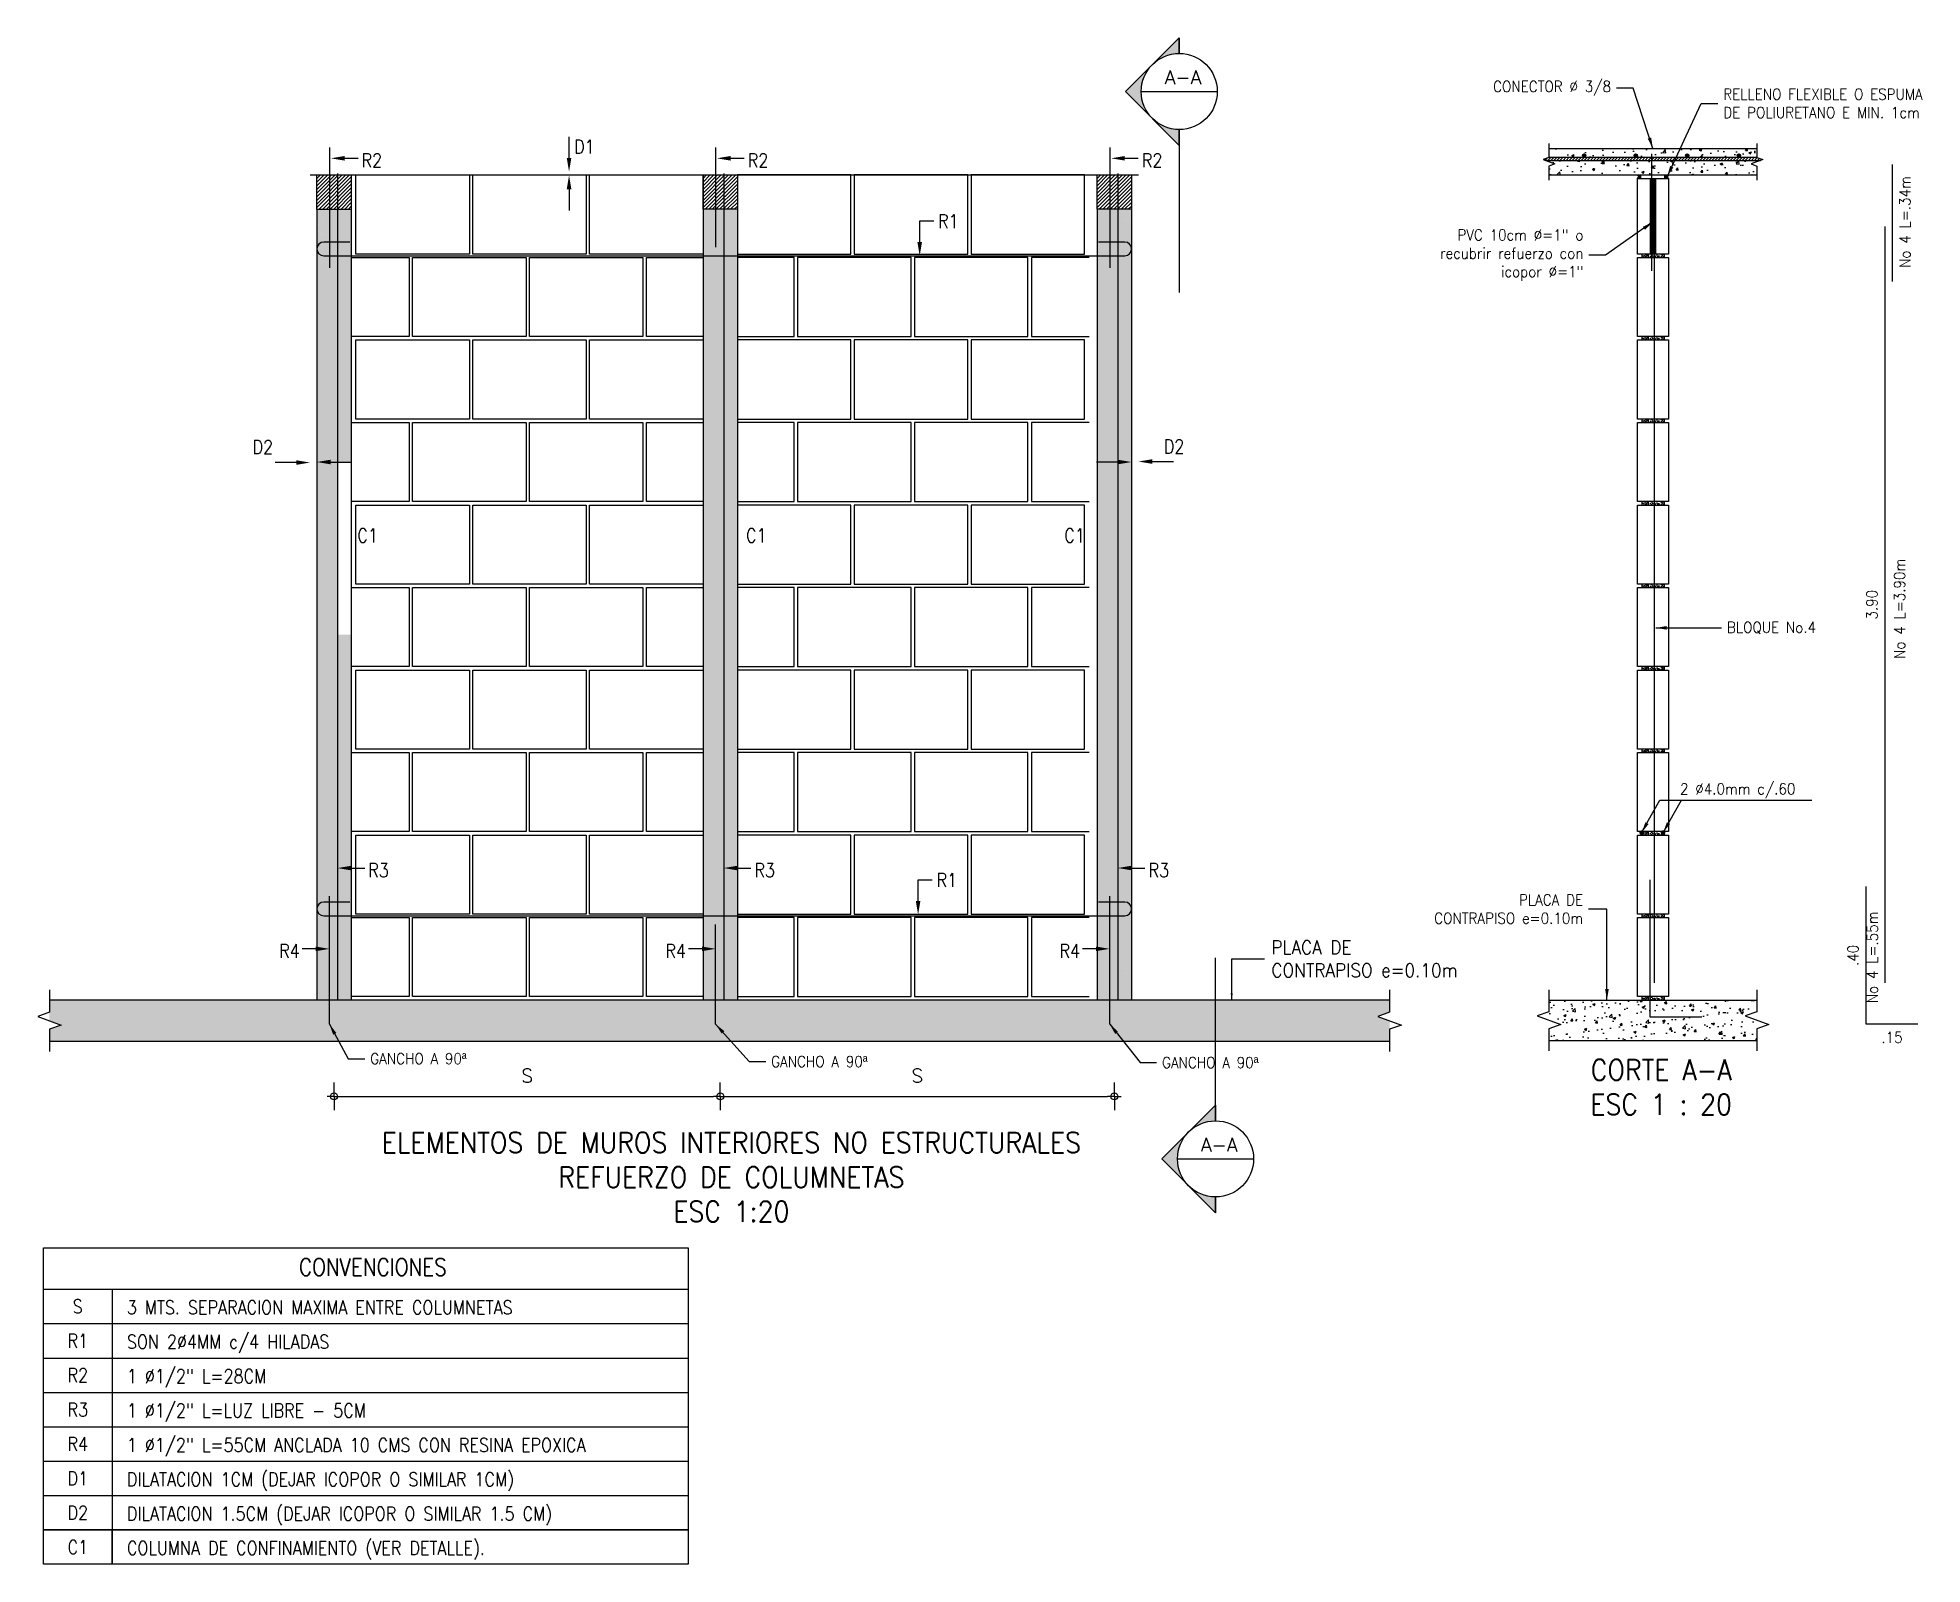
# Model space of a CAD drawing. Header units: feet. Extents: x -398 to 164, y -304 to 319.
# Drawn here: x 75.2 to 80.68, y 63.16 to 67.6 of the extents above; entities that cross this region are included whole.
import ezdxf
from ezdxf.enums import TextEntityAlignment as Align

# ---------------------------------------------------------------- set-up
doc = ezdxf.new("R2010")
doc.units = ezdxf.units.FT
doc.header["$MEASUREMENT"] = 0
doc.layers.get('DEFPOINTS').update_dxf_attribs({"lineweight": 0})
for name, color, linetype in [('ACERO', 6, 'Continuous'), ('ACERO-2', 11, 'Continuous'), ('ACERO-3', 4, 'Continuous'), ('BLOQUES', 7, 'Continuous'), ('COT', 4, 'Continuous'), ('COTAS', 1, 'Continuous'), ('DIM', 7, 'Continuous'), ('ESTR', 7, 'Continuous'), ('FLECHAS', 7, 'Continuous'), ('HATCH', 9, 'Continuous'), ('LETRA', 7, 'Continuous'), ('PLACA', 3, 'Continuous'), ('PROV', 4, 'Continuous'), ('PROV1', 4, 'Continuous'), ('TEXT', 11, 'Continuous'), ('TEXTO', 7, 'Continuous')]:
    doc.layers.add(name, color=color, linetype=linetype)
doc.layers.add('TX', color=60, linetype='Continuous', lineweight=0)
doc.styles.add('D020N', font='romans.shx', dxfattribs={"height": 0.032})
doc.styles.add('D025N', font='romans.shx', dxfattribs={"height": 0.04})
doc.styles.add('ROM', font='romans.shx')
doc.styles.add('ROMANS', font='romans.shx', dxfattribs={"width": 0.9})
doc.styles.add('SETEYCO', font='ROMANS.shx', dxfattribs={"width": 0.9, "height": 0.24})
doc.dimstyles.new('D020$7', dxfattribs={"dimtxt": 0.032, "dimasz": 0.032, "dimexe": 0, "dimexo": 0, "dimgap": 0.035, "dimtad": 1, "dimzin": 4, "dimdsep": 46, "dimtxsty": 'D020N', "dimblk1": 'DIMBLK', "dimblk2": 'DIMBLK', "dimsah": 1, "dimcen": 0.09, "dimse1": 1, "dimse2": 1, "dimclrd": 9, "dimclre": 256, "dimclrt": 256, "dimadec": 0, "dimazin": 0, "dimtfac": 6, "dimtix": 1, "dimtmove": 2, "dimatfit": 3, "dimfxl": 0, "dimtvp": 0.4666666666666667, "dimtolj": 1, "dimtzin": 4, "dimarcsym": 0})
doc.dimstyles.new('D025', dxfattribs={"dimtxt": 0.15, "dimasz": 0.02, "dimexe": 0, "dimexo": 0, "dimgap": 0.045, "dimtad": 1, "dimzin": 4, "dimdsep": 46, "dimtxsty": 'D025N', "dimblk1": 'DIMBLK', "dimblk2": 'DIMBLK', "dimsah": 1, "dimcen": 0.09, "dimse1": 1, "dimse2": 1, "dimclrd": 9, "dimclre": 256, "dimclrt": 256, "dimadec": 0, "dimazin": 0, "dimtfac": 6, "dimtix": 1, "dimtmove": 2, "dimatfit": 3, "dimfxl": 1, "dimtvp": 0.4666666666666667, "dimtolj": 1, "dimtzin": 4, "dimarcsym": 0})
pattern_1 = [(49.99999999999999, (10.40139418974779, 0.9256007013589809), (0.07172601826007535, -0.006275213498259511), [0.0075, -0.0825]), (355, (10.40139418974779, 0.9256007013589809), (-0.0138751333613, 0.07521921337000119), [0.006, -0.066]), (100.45144446, (10.40737135784779, 0.925077766958978), (0.0578508846727112, 0.06894399909686294), [0.006374019199999999, -0.07011421119999998]), (46.18420000000002, (10.40139418974779, 0.945600701358984), (0.1067241330671572, -0.01655192807930765), [0.01124999999999998, -0.1237499999999999]), (96.63563548999993, (10.41028786424779, 0.9442213706589797), (0.09346619456742283, 0.09741186007745505), [0.009561034199999999, -0.105171376]), (351.1841639899999, (10.40139418974779, 0.945600701358984), (0.09346619450547732, 0.09741186002699902), [0.009000000000000001, -0.0990000001]), (21, (10.41139418974779, 0.9406007013589814), (0.05969070521184617, -0.04026188906653388), [0.0075, -0.0825]), (326.0000000000001, (10.41139418974779, 0.9406007013589814), (0.02433153319215817, 0.0725150045046853), [0.006, -0.066]), (71.45144474, (10.41636841514779, 0.93724554395898), (0.08402223767299712, 0.03225311528063538), [0.006374019000000001, -0.0701142112]), (37.50000000000001, (10.40139418974779, 0.9256007013589809), (0.001215985531729067, 0.03328938538313115), [0, -0.0652, 0, -0.067, 0, -0.06625]), (7.499999999999999, (10.40139418974779, 0.9256007013589809), (0.02630695374421486, 0.03944117118823603), [0, -0.0382, 0, -0.0637, 0, -0.02525]), (327.5, (10.37909418974779, 0.9256007013589809), (0.0533822436172409, -0.002255487173437976), [0, -0.025, 0, -0.078, 0, -0.1035]), (317.5, (10.36909418974779, 0.9256007013589809), (0.05831861693423862, 0.01001049823323177), [0, -0.0325, 0, -0.0518, 0, -0.0735])]

msp = doc.modelspace()

# ---------------------------------------------------------------- texts
at = {"layer": 'TEXT', "style": 'ROM', "width": 0.85}
msp.add_text('CONVENCIONES', height=0.05, dxfattribs=at).set_placement((76.17014191332902, 64.02571076654066), align=Align.MIDDLE)
at = {"layer": 'TEXTO', "style": 'ROM', "width": 0.85}
for s, p in [('D1', (76.75570910789551, 67.26435521426524)), ('R2', (76.13723416691671, 67.22447109668211)), ('R2', (77.26069009719009, 67.2245402283899)), ('R2', (78.40723416691672, 67.2245402283899)), ('R1', (77.8146345690472, 67.04765387321932)), ('D2', (75.8201977193296, 66.3910723822897)), ('D2', (78.4711026927605, 66.39257541835906)), ('C1', (76.12509242924311, 66.13357008323861)), ('C1', (77.2558689252171, 66.13357008323861)), ('C1', (78.18173965086118, 66.13357008323861)), ('R3', (76.1567257373532, 65.16014063201948)), ('R3', (77.28018166762658, 65.16020976372728)), ('R3', (78.4267257373532, 65.16020976372728)), ('R1', (77.8099962255425, 65.13151034817128)), ('R4', (75.89779958696776, 64.92513396659204)), ('R4', (77.02125551724114, 64.92520309829985)), ('R4', (78.16779958696776, 64.92520309829985)), ('3 MTS. SEPARACION MAXIMA ENTRE COLUMNETAS', (75.45449224223105, 63.88850618928571)), ('SON 2%%C4MM c/4 HILADAS', (75.45449224223105, 63.78850618928571)), ('1 %%C1/2" L=28CM', (75.45449224223105, 63.68850618928572)), ('1 %%C1/2" L=LUZ LIBRE - 5CM', (75.45449224223105, 63.5885061892857)), ('1 %%C1/2" L=55CM ANCLADA 10 CMS CON RESINA EPOXICA', (75.45449224223105, 63.4885061892857)), ('DILATACION 1CM (DEJAR ICOPOR O SIMILAR 1CM)', (75.45449224223105, 63.38850618928571)), ('DILATACION 1.5CM (DEJAR ICOPOR O SIMILAR 1.5 CM)', (75.45449224223105, 63.28850618928574)), ('COLUMNA DE CONFINAMIENTO (VER DETALLE).', (75.45449224223105, 63.18850618928575))]:
    msp.add_text(s, height=0.04, dxfattribs=at).set_placement(p)
for s, p in [('S', (75.31182025923337, 63.91127040987421)), ('R1', (75.31182025923337, 63.81127040987421)), ('R2', (75.31182025923337, 63.71127040987422)), ('R3', (75.31182025923337, 63.61127040987422)), ('R4', (75.31182025923337, 63.51127040987426)), ('D1', (75.31182025923337, 63.41127040987423)), ('D2', (75.31182025923337, 63.31127040987427)), ('C1', (75.31182025923337, 63.21127040987427))]:
    msp.add_text(s, height=0.04, dxfattribs=at).set_placement(p, align=Align.MIDDLE)
at = {"layer": 'TEXTO', "style": 'SETEYCO'}
for s, insert, char_height, attachment_point in [('CONECTOR %%C 3/8  ', (79.77228384804708, 67.45434474810791), 0.032, 6), ('RELLENO FLEXIBLE O ESPUMA^JDE POLIURETANO E MIN. 1cm', (80.0988924228888, 67.41036716949792), 0.032, 4), ('PVC 10cm %%C=1" o ^Jrecubrir refuerzo con ^J icopor %%C=1"', (79.69178271655757, 66.96916955080455), 0.032, 6), ('BLOQUE No.4', (80.1094955848855, 65.88500252927935), 0.032, 4), ('2 %%C4.0mm c/.60', (79.97297379792495, 65.41141092933631), 0.032, 4), ('PLACA DE^M^JCONTRAPISO e=0.10m', (79.69088589818172, 65.06699499805086), 0.032, 6), ('PLACA DE^JCONTRAPISO e=0.10m', (78.78407844830738, 64.9223454712833), 0.04, 4), ('.15', (80.58960745852512, 64.69391423879884), 0.032, 5), ('GANCHO A 90ª', (76.1626101430595, 64.63193311376537), 0.032, 4), ('GANCHO A 90ª', (77.32889771838161, 64.62366599478665), 0.032, 4), ('GANCHO A 90ª', (78.46603818411221, 64.6206322615971), 0.032, 4)]:
    msp.add_mtext(s, dxfattribs=dict(at, insert=insert, char_height=char_height, attachment_point=attachment_point))
at = {"layer": 'TEXTO', "char_height": 0.032, "attachment_point": 5, "rotation": 90, "style": 'SETEYCO'}
for s, insert in [('No 4 L=.34m', (80.62733437235994, 67.06512582095516)), ('No 4 L=3.90m', (80.61155086133745, 65.94006804848715)), ('3.90', (80.53117739924066, 65.95231423879875)), ('No 4 L=.55m', (80.53250127682733, 64.926306792444)), ('.40', (80.47620745852507, 64.93231423879882))]:
    msp.add_mtext(s, dxfattribs=dict(at, insert=insert))
at = {"layer": 'TX', "char_height": 0.06}
for s, insert, attachment_point, style in [('CORTE A-A\\PESC 1 : 20', (79.9180113811367, 64.54907054023536), 5, 'SETEYCO'), ('ELEMENTOS DE MUROS INTERIORES NO ESTRUCTURALES\\PREFUERZO DE COLUMNETAS\\PESC 1:20', (77.21311752687738, 64.41763876074104), 2, 'ROMANS')]:
    msp.add_mtext(s, dxfattribs=dict(at, insert=insert, attachment_point=attachment_point, style=style))

# ---------------------------------------------------------------- blocks, each defined once
blk = doc.blocks.new('DIMBLK')
for p, q in [((0, -6.938893903907228e-18), (0, 2.002949861640334)), ((0, 0), (0, -2.002949861640334)), ((0, -6.938893903907228e-18), (-1, -6.938893903907228e-18)), ((0, -6.938893903907228e-18), (1, -6.938893903907228e-18))]:
    blk.add_line(p, q)
blk.add_circle((0, -6.938893903907228e-18), 0.5)
blk = doc.blocks.new('*D176')
at = {"layer": 'DEFPOINTS', "color": 0, "transparency": 16777216}
for p in [(77.18083209065773, 64.52227368777716), (76.05737616038434, 64.37896030257136), (77.18083209065773, 64.37896030257133)]:
    blk.add_point(p, dxfattribs=at)
at = {"layer": 'TEXTO', "color": 9, "lineweight": -2, "transparency": 16777216}
blk.add_line((76.07737616038433, 64.52227368777716), (77.16083209065773, 64.52227368777716), dxfattribs=at)
at = {"layer": 'TEXTO', "color": 9, "lineweight": -2, "transparency": 16777216, "xscale": 0.02, "yscale": 0.02, "zscale": 0.02, "rotation": 180}
blk.add_blockref('DIMBLK', (76.05737616038434, 64.52227368777716), dxfattribs=at)
at = {"layer": 'TEXTO', "color": 9, "lineweight": -2, "transparency": 16777216, "xscale": 0.02, "yscale": 0.02, "zscale": 0.02}
blk.add_blockref('DIMBLK', (77.18083209065773, 64.52227368777716), dxfattribs=at)
at = {"layer": 'TEXTO', "transparency": 16777216, "insert": (76.61910412552103, 64.58227368777716), "char_height": 0.04, "attachment_point": 5, "style": 'D025N'}
blk.add_mtext('\\A1;S', dxfattribs=at)
blk = doc.blocks.new('*D177')
at = {"layer": 'DEFPOINTS', "color": 0, "transparency": 16777216}
for p in [(78.32737616038435, 64.52227368777716), (77.18083209065773, 64.37896030257136), (78.32737616038435, 64.37896030257133)]:
    blk.add_point(p, dxfattribs=at)
at = {"layer": 'TEXTO', "color": 9, "lineweight": -2, "transparency": 16777216}
blk.add_line((77.20083209065773, 64.52227368777716), (78.30737616038435, 64.52227368777716), dxfattribs=at)
at = {"layer": 'TEXTO', "color": 9, "lineweight": -2, "transparency": 16777216, "xscale": 0.02, "yscale": 0.02, "zscale": 0.02, "rotation": 180}
blk.add_blockref('DIMBLK', (77.18083209065773, 64.52227368777716), dxfattribs=at)
at = {"layer": 'TEXTO', "color": 9, "lineweight": -2, "transparency": 16777216, "xscale": 0.02, "yscale": 0.02, "zscale": 0.02}
blk.add_blockref('DIMBLK', (78.32737616038435, 64.52227368777716), dxfattribs=at)
at = {"layer": 'TEXTO', "transparency": 16777216, "insert": (77.75410412552104, 64.58227368777716), "char_height": 0.04, "attachment_point": 5, "style": 'D025N'}
blk.add_mtext('\\A1;S', dxfattribs=at)
blk = doc.blocks.new('CTE-TRANSV-IZQ')
at = {"layer": 'HATCH'}
h = blk.add_hatch(color=256, dxfattribs=at)
edge = h.paths.add_edge_path()
edge.add_ellipse((9.237055564881302e-14, -0.6262408647148945), major_axis=(-0.3131204323574019, 0.3131204323574019), ratio=0.9999999999999889, start_angle=360.00000000000244, end_angle=404.9999999999955, ccw=False)
edge.add_line((-0.3131204323573229, -0.3131204323575076), (-0.6262408647148732, -0.6262408647147168))
edge.add_line((-0.6262408647148732, -0.6262408647147168), (-0.3131204323573229, -0.9393612970722103))
edge.add_ellipse((7.105427357601002e-14, -0.6262408647148305), major_axis=(-0.3131204323573895, 0.3131204323573896), ratio=0.9999999999999913, start_angle=405.0000000000039, end_angle=449.9999999999987, ccw=False)
edge = h.paths.add_edge_path()
edge.add_ellipse((1.77635683940025e-14, -0.6262408647149016), major_axis=(-0.3131204323573677, 0.3131204323573678), ratio=0.9999999999999984, start_angle=315.0000000000023, end_angle=359.99999999999505, ccw=False)
edge.add_line((0, -0.1834217026189862), (0, 0))
edge.add_line((0, 0), (-0.3131204323573229, -0.3131204323575076))
edge = h.paths.add_edge_path()
edge.add_line((-0.3131204323573229, -0.9393612970722103), (0, -1.252481729429746))
edge.add_line((0, -1.252481729429746), (0, -1.069060026810774))
edge.add_ellipse((8.881784197001252e-14, -0.6262408647147879), major_axis=(-0.313120432357418, -0.3131204323574179), ratio=0.9999999999999941, start_angle=1.0800249583553523e-12, end_angle=44.999999999988574, ccw=False)
at = {"layer": 'PLACA'}
for p, q in [((0, 0), (0, -0.1834217026188121)), ((0, -1.069060026810735), (0, -2.966176700147784))]:
    blk.add_line(p, q, dxfattribs=at)
at = {"layer": 'TEXTO'}
blk.add_line((-0.4428191620959625, -0.6262408647147737), (0.4428191620959625, -0.6262408647147737), dxfattribs=at)
blk.add_lwpolyline([(0, -0.1834217026189862), (0, 0), (-0.6262408647146458, -0.626240864714859), (0, -1.252481729429576), (0, -1.069060026810774)], dxfattribs=at)
blk.add_circle((0, -0.6262408647147737), 0.4428191620959629, dxfattribs=at)
at = {"layer": 'TEXTO', "style": 'ROMANS'}
for tag, height, p in [('A-A', 0.16, (-0.002186070625185721, -0.5397991449429611)), ('R1-04', 0.14, (0.008337292734211132, -0.842593658077547))]:
    blk.add_attdef(tag, text='', height=height, dxfattribs=at).set_placement(p, align=Align.CENTER)
blk = doc.blocks.new('CTE-TRANSV-IZQ-BAJO')
at = {"layer": 'HATCH'}
h = blk.add_hatch(color=256, dxfattribs=at)
edge = h.paths.add_edge_path()
edge.add_ellipse((2.486899575160351e-14, 0.1565602161787254), major_axis=(0.07828010808935204, 0.07828010808935204), ratio=0.9999999999999274, start_angle=135.0000000000034, end_angle=179.9999999999974)
edge.add_line((-0.07828010808933072, 0.07828010808937691), (-0.1565602161787183, 0.1565602161786792))
edge.add_line((-0.1565602161787183, 0.1565602161786792), (-0.07828010808933072, 0.2348403242680526))
edge.add_ellipse((1.77635683940025e-14, 0.1565602161787076), major_axis=(-0.07828010808934675, 0.07828010808934675), ratio=0.999999999999958, start_angle=1.297666310037115e-12, end_angle=44.99999999999753)
edge = h.paths.add_edge_path()
edge.add_ellipse((3.552713678800501e-15, 0.1565602161787254), major_axis=(0.07828010808934138, 0.07828010808934138), ratio=0.9999999999999036, start_angle=180.0000000000052, end_angle=225.0000000000009)
edge.add_line((0, 0.04585542565474654), (0, 0))
edge.add_line((0, 0), (-0.07828010808933072, 0.07828010808937691))
edge = h.paths.add_edge_path()
edge.add_line((-0.07828010808933072, 0.2348403242680526), (0, 0.3131204323574366))
edge.add_line((0, 0.3131204323574366), (0, 0.2672650067026936))
edge.add_ellipse((2.131628207280301e-14, 0.156560216178697), major_axis=(-0.07828010808935382, 0.07828010808935382), ratio=0.9999999999999507, start_angle=-44.99999999999039, end_angle=-1.297666310037115e-12)
at = {"layer": 'PLACA'}
for p, q in [((0, 0.2672650067026829), (0, 0.741544175036946)), ((0, 0), (0, 0.04585542565470391))]:
    blk.add_line(p, q, dxfattribs=at)
at = {"layer": 'TEXTO'}
blk.add_line((-0.1107047905239895, 0.1565602161786934), (0.1107047905239895, 0.1565602161786934), dxfattribs=at)
blk.add_lwpolyline([(0, 0.04585542565474654), (0, 0), (-0.1565602161786614, 0.1565602161787147), (0, 0.313120432357394), (0, 0.2672650067026936)], dxfattribs=at)
blk.add_circle((0, 0.1565602161786934), 0.1107047905239907, dxfattribs=at)
at = {"layer": 'TEXTO', "style": 'ROMANS'}
for tag, height, p in [('A-A', 0.04, (-0.0005465176562964302, 0.1777401602468736)), ('R1-04', 0.035, (0.002084323183552783, 0.1020415319632271))]:
    blk.add_attdef(tag, text='', height=height, dxfattribs=at).set_placement(p, align=Align.CENTER)

# ---------------------------------------------------------------- dimensions: what is measured, and where the dimension line sits
at = {"layer": 'TEXTO'}
for base, p1, p2, picture, middle in [((77.18083209065773, 64.52227368777716), (76.05737616038434, 64.37896030257136), (77.18083209065773, 64.37896030257133), '*D176', (76.61910412552103, 64.58227368777716)), ((78.32737616038435, 64.52227368777716), (77.18083209065773, 64.37896030257136), (78.32737616038435, 64.37896030257133), '*D177', (77.75410412552104, 64.58227368777716))]:
    dim = msp.add_linear_dim(base=base, p1=p1, p2=p2, text='S', dimstyle='D025', override={"dimgap": 0.04, "dimtxsty": 'D025N'}, dxfattribs=at)
    dim.commit()
    dim.dimension.update_dxf_attribs({"geometry": picture, "text_midpoint": middle})

# ---------------------------------------------------------------- hatches: boundary and pattern name
at = {"layer": 'HATCH'}
h = msp.add_hatch(dxfattribs=at)
h.set_pattern_fill('AR-CONC,_O', color=256, scale=0.01)
h.set_pattern_definition(pattern_1)
h.paths.add_polyline_path([(79.59149720724375, 67.27892723879835), (79.59149720724373, 67.25392723879837), (79.69405575088012, 67.25392723879837, -0.4142135623732475), (79.68929075088012, 67.25869223879836, -1), (79.69882075088012, 67.25869223879836, -0.4142135623732475), (79.69405575088012, 67.25392723879837), (79.84405575088013, 67.25392723879837, -0.4142135623732475), (79.83929075088012, 67.25869223879836, -1), (79.84882075088012, 67.25869223879836, -0.4142135623732475), (79.84405575088013, 67.25392723879837), (79.99405575088011, 67.25392723879837, -0.4142135623732475), (79.9892907508801, 67.25869223879836, -1), (79.9988207508801, 67.25869223879836, -0.4142135623732475), (79.99405575088011, 67.25392723879837), (80.14405575088011, 67.25392723879837, -0.4142135623732475), (80.13929075088011, 67.25869223879836, -1), (80.1488207508801, 67.25869223879836, -0.4142135623732475), (80.14405575088011, 67.25392723879837), (80.19661429451654, 67.25392723879837), (80.19661429451654, 67.27892723879835)])
h = msp.add_hatch(dxfattribs=at)
h.set_pattern_fill('ANSI31', color=256, scale=0.05)
h.set_pattern_definition([(45, (281.3794542283157, 96.40426574674835), (-0.004419417382415922, 0.004419417382415923), [])])
h.paths.add_polyline_path([(80.19661429451654, 67.25312073879833), (80.19661429451654, 67.25392723879837), (79.59149720724375, 67.25392723879837), (79.59149720724375, 67.25312073879833), (79.57432547337213, 67.24687073879834), (79.58112135876908, 67.24439723879836), (80.20699014299119, 67.24439723879836), (80.21378602838814, 67.24687073879834)])
h = msp.add_hatch(dxfattribs=at)
h.set_pattern_fill('AR-CONC,_O', color=256, scale=0.01)
h.set_pattern_definition(pattern_1)
h.paths.add_polyline_path([(80.19661429451654, 67.2023142387978), (80.19661429451652, 67.22812073879835), (80.17944256064496, 67.23437073879835), (80.20699014299117, 67.24439723879836), (79.89131713900728, 67.24439723879836), (79.89131713900728, 67.20231423879807)])
h.paths.add_polyline_path([(79.89131713900728, 67.20231423879807), (79.89131713900728, 67.24439723879836), (79.58112135876912, 67.24439723879836), (79.60866894111533, 67.23437073879835), (79.59149720724375, 67.22812073879835), (79.59149720724375, 67.20231423879834)])
h = msp.add_hatch(dxfattribs=at)
h.set_pattern_fill('ANSI31', color=256, scale=0.015)
h.set_pattern_definition([(45, (9.304527324552645, 59.81515285698318), (-0.001325825214724776, 0.001325825214724777), [])])
edge = h.paths.add_edge_path()
edge.add_arc((79.69405575088012, 67.25869223879836), 0.004765, 0, 360)
h = msp.add_hatch(dxfattribs=at)
h.set_pattern_fill('ANSI31', color=256, scale=0.015)
h.set_pattern_definition([(45, (9.454527324552679, 59.81515285698318), (-0.001325825214724776, 0.001325825214724777), [])])
edge = h.paths.add_edge_path()
edge.add_arc((79.84405575088013, 67.25869223879836), 0.004765, 0, 360)
h = msp.add_hatch(dxfattribs=at)
h.set_pattern_fill('ANSI31', color=256, scale=0.015)
h.set_pattern_definition([(45, (9.604527324552656, 59.81515285698318), (-0.001325825214724776, 0.001325825214724777), [])])
edge = h.paths.add_edge_path()
edge.add_arc((79.99405575088011, 67.25869223879836), 0.004765, 0, 360)
h = msp.add_hatch(dxfattribs=at)
h.set_pattern_fill('ANSI31', color=256, scale=0.015)
h.set_pattern_definition([(45, (9.75452732455269, 59.81515285698318), (-0.001325825214724776, 0.001325825214724777), [])])
edge = h.paths.add_edge_path()
edge.add_arc((80.14405575088011, 67.25869223879836), 0.004765, 0, 360)
h = msp.add_hatch(dxfattribs=at)
h.set_pattern_fill('ANSI31', color=256, scale=0.06, style=0)
h.set_pattern_definition([(45, (68.31150147235942, 46.87431194281326), (-0.005303300858899106, 0.005303300858899107), [])])
h.paths.add_polyline_path([(76.10737616038433, 67.10224510709051), (76.10737616038433, 67.2022451070905), (76.00737616038433, 67.2022451070905), (76.00737616038433, 67.1022451070905)])
h = msp.add_hatch(dxfattribs=at)
h.set_pattern_fill('ANSI31', color=256, scale=0.06, style=0)
h.set_pattern_definition([(45, (69.43495740263282, 46.87438107452105), (-0.005303300858899106, 0.005303300858899107), [])])
h.paths.add_polyline_path([(77.23083209065771, 67.1023142387983), (77.23083209065771, 67.2023142387983), (77.13083209065772, 67.2023142387983), (77.13083209065772, 67.1023142387983)])
h = msp.add_hatch(dxfattribs=at)
h.set_pattern_fill('ANSI31', color=256, scale=0.06, style=0)
h.set_pattern_definition([(45, (70.58150147235943, 46.87438107452105), (-0.005303300858899106, 0.005303300858899107), [])])
h.paths.add_polyline_path([(78.37737616038433, 67.1023142387983), (78.37737616038433, 67.2023142387983), (78.27737616038434, 67.2023142387983), (78.27737616038434, 67.1023142387983)])
h = msp.add_hatch(dxfattribs=at)
h.set_pattern_fill('ANSI31', color=256, scale=0.02, style=0)
h.set_pattern_definition([(45, (72.71498425856132, 44.40817505917932), (-0.001767766952966369, 0.001767766952966369), [])])
h.paths.add_polyline_path([(79.85905575088013, 67.20231423879834), (79.84905575088014, 67.20231423879834), (79.85271843356504, 67.19731423879834), (79.84905575088014, 67.19231423879835), (79.85905575088013, 67.19231423879835)])
h.paths.add_polyline_path([(79.93539306819522, 67.19731423879834), (79.93905575088013, 67.20231423879834), (79.92905575088015, 67.20231423879834), (79.92905575088015, 67.19231423879835), (79.93905575088014, 67.19231423879835)])
h = msp.add_hatch(dxfattribs=at)
h.set_pattern_fill('ANSI31', color=256, scale=0.02, style=0)
h.set_pattern_definition([(45, (0, 0), (-0.001767766952966369, 0.001767766952966369), [])])
h.paths.add_polyline_path([(79.90176962452976, 67.19231423879835), (79.89405575088014, 67.19231423879835), (79.89405575088013, 66.97231423879859), (79.90176962452976, 66.97231423879859)])
h.paths.add_polyline_path([(79.89405575088013, 67.19231423879835), (79.8863418772305, 67.19231423879835), (79.8863418772305, 66.97231423879859), (79.89405575088014, 66.97231423879859)])
h = msp.add_hatch(dxfattribs=at)
h.set_pattern_fill('AR-CONC', color=256, scale=0.015, style=0)
h.set_pattern_definition([(49.99999999999999, (52.37902889891014, 46.64418575071983), (0.107589027390113, -0.009412820247389266), [0.01125, -0.12375]), (355, (52.37902889891014, 46.64418575071983), (-0.02081270004195, 0.1128288200550018), [0.009, -0.09899999999999999]), (100.4514, (52.38799465091014, 46.64340134971983), (0.08677640725710323, 0.103415931309143), [0.009561028499999989, -0.1051713167999999]), (46.18420000000002, (52.37902889891014, 46.67418575071983), (0.1600861572938466, -0.02482785214935271), [0.01687499999999996, -0.1856249999999997]), (96.63559999999998, (52.39236941066014, 46.67211675466983), (0.1401994058323055, 0.1461176806350662), [0.01434154319999999, -0.1577569499999998]), (351.1842, (52.37902889891014, 46.67418575071983), (0.1401992917700441, 0.1461177901387987), [0.0135, -0.1485]), (21, (52.39402889891014, 46.66668575071983), (0.08953605781776924, -0.06039283359980082), [0.01125, -0.12375]), (326.0000000000001, (52.39402889891014, 46.66668575071983), (0.03649729978823726, 0.1087725067570279), [0.009, -0.09899999999999999]), (71.4514, (52.40149023386013, 46.66165300981983), (0.1260333942872235, 0.04837957450649286), [0.0095610285, -0.1051713168]), (37.50000000000001, (52.37902889891014, 46.64418575071983), (0.0018239782975936, 0.04993407807469672), [0, -0.09779999999999998, 0, -0.1005, 0, -0.09937499999999999]), (7.499999999999999, (52.37902889891014, 46.64418575071983), (0.03946043061632229, 0.05916175678235403), [0, -0.0573, 0, -0.09555, 0, -0.037875]), (327.5, (52.34557889891013, 46.64418575071983), (0.08007336542586137, -0.00338323076015697), [0, -0.0375, 0, -0.117, 0, -0.15525]), (317.5, (52.33057889891013, 46.64418575071983), (0.08747792540135793, 0.01501574734984765), [0, -0.04875, 0, -0.07769999999999999, 0, -0.11025])])
h.paths.add_polyline_path([(76.00737616038435, 65.86491909064252), (76.06726066195091, 65.86491909064252), (76.067260661951, 66.88200993952312), (76.00737616038433, 66.8820099395231)])
h.paths.add_polyline_path([(76.06726066195097, 66.36731423879846), (76.10737616038435, 66.36731423879846), (76.10737616038433, 66.88200993952312), (76.06726066195101, 66.88200993952312)])
h.paths.add_polyline_path([(76.06726066195101, 67.02942304298148), (76.02737616038436, 67.02942304298148, -0.4142135623735634), (76.00737616038433, 67.04942304298147), (76.00737616038433, 66.88200993952312), (76.067260661951, 66.8820099395231)])
h.paths.add_polyline_path([(76.10737616038432, 67.02942304298148), (76.06726066195102, 67.02942304298148), (76.067260661951, 66.88200993952312), (76.10737616038433, 66.88200993952312)])
h.paths.add_polyline_path([(76.02737616038436, 67.02942304298148), (76.04393132903678, 67.02942304298148), (76.04393132903678, 67.06942304298147), (76.02737616038436, 67.06942304298147, 1)])
h.paths.add_polyline_path([(76.02737616038436, 67.06942304298147), (76.04393132903678, 67.06942304298147), (76.04393132903678, 67.10224510709051), (76.00737616038433, 67.1022451070905), (76.00737616038433, 67.04942304298147, -0.4142135623736153)])
h.paths.add_polyline_path([(76.06726066195102, 67.06942304298147), (76.06726066195102, 67.1022451070905), (76.04393132903678, 67.1022451070905), (76.04393132903678, 67.06942304298147)])
h.paths.add_polyline_path([(76.06726066195101, 67.02942304298148), (76.10737616038433, 67.02942304298148), (76.10737616038433, 67.1022451070905), (76.06726066195102, 67.1022451070905)])
h.paths.add_polyline_path([(76.04393132903678, 67.02942304298148), (76.06726066195102, 67.02942304298148), (76.06726066195102, 67.06942304298147), (76.04393132903678, 67.06942304298147)])
h.paths.add_polyline_path([(76.06726066195093, 65.86491909064252), (76.00737616038435, 65.86491909064252), (76.00737616038438, 64.859553623053, -0.414213562373095), (76.02737616038438, 64.879553623053), (76.06726066195084, 64.879553623053)])
h.paths.add_polyline_path([(76.10737616038436, 65.86491909064252), (76.06726066195091, 65.86491909064252), (76.06726066195083, 64.839553623053), (76.10737616038438, 64.839553623053)])
h.paths.add_polyline_path([(76.0439313290368, 64.879553623053), (76.02737616038436, 64.879553623053, 1), (76.02737616038436, 64.839553623053), (76.0439313290368, 64.839553623053)])
h.paths.add_polyline_path([(76.04393132903678, 64.839553623053), (76.06726066195084, 64.839553623053), (76.06726066195084, 64.879553623053), (76.04393132903678, 64.879553623053)])
h.paths.add_polyline_path([(76.10737616038438, 64.80231423879871), (76.10737616038438, 64.839553623053), (76.06726066195084, 64.839553623053), (76.06726066195083, 64.80231423879871)])
h.paths.add_polyline_path([(76.06726066195084, 64.839553623053), (76.04393132903678, 64.839553623053), (76.04393132903678, 64.80231423879871), (76.06726066195083, 64.80231423879871)])
h.paths.add_polyline_path([(76.0439313290368, 64.839553623053), (76.02737616038435, 64.839553623053, -0.4142135623727309), (76.00737616038438, 64.859553623053), (76.00737616038438, 64.80231423879871), (76.0439313290368, 64.80231423879871)])
h.paths.add_polyline_path([(77.19071659222439, 67.02942304298148), (77.23083209065771, 67.02942304298148), (77.23083209065771, 67.1023142387983), (77.1907165922244, 67.1023142387983)])
h.paths.add_polyline_path([(77.19071659222442, 67.1023142387983), (77.16738725931017, 67.1023142387983), (77.16738725931016, 67.02942304298148), (77.1907165922244, 67.02942304298148)])
h.paths.add_polyline_path([(77.16738725931016, 67.1023142387983), (77.1308320906577, 67.1023142387983), (77.13083209065772, 67.02942304298148), (77.16738725931016, 67.02942304298148)])
h.paths.add_polyline_path([(77.1308320906577, 66.88207907123092), (77.19071659222439, 66.88207907123092), (77.19071659222439, 67.02942304298148), (77.13083209065772, 67.02942304298148)])
h.paths.add_polyline_path([(77.23083209065771, 67.02942304298148), (77.19071659222439, 67.02942304298148), (77.19071659222439, 66.8820790712309), (77.23083209065771, 66.8820790712309)])
h.paths.add_polyline_path([(77.19071659222422, 64.839553623053), (77.23083209065777, 64.839553623053), (77.23083209065771, 66.8820790712309), (77.19071659222439, 66.8820790712309)])
h.paths.add_polyline_path([(77.13083209065776, 64.839553623053), (77.19071659222422, 64.839553623053), (77.19071659222439, 66.8820790712309), (77.13083209065772, 66.8820790712309)])
h.paths.add_polyline_path([(77.16738725931017, 64.80231423879874), (77.16738725931017, 64.839553623053), (77.13083209065776, 64.839553623053), (77.13083209065778, 64.80231423879874)])
h.paths.add_polyline_path([(77.16738725931017, 64.80231423879874), (77.19071659222422, 64.80231423879874), (77.19071659222422, 64.839553623053), (77.16738725931017, 64.839553623053)])
h.paths.add_polyline_path([(77.23083209065777, 64.80231423879874), (77.23083209065777, 64.839553623053), (77.19071659222422, 64.839553623053), (77.19071659222422, 64.80231423879874)])
h.paths.add_polyline_path([(78.31393132903678, 67.1023142387983), (78.27737616038434, 67.1023142387983), (78.27737616038434, 67.02942304298148), (78.31393132903678, 67.02942304298148)])
h.paths.add_polyline_path([(78.33726066195102, 67.1023142387983), (78.31393132903679, 67.1023142387983), (78.31393132903678, 67.06942304298147), (78.33726066195102, 67.06942304298147)])
h.paths.add_polyline_path([(78.37737616038433, 67.1023142387983), (78.33726066195103, 67.1023142387983), (78.33726066195102, 67.06942304298147), (78.35737616038432, 67.06942304298147, -0.4142135623734593), (78.37737616038433, 67.04942304298147)])
h.paths.add_polyline_path([(78.35737616038432, 67.06942304298147), (78.33726066195102, 67.06942304298147), (78.33726066195102, 67.02942304298148), (78.35737616038432, 67.02942304298148, 1)])
h.paths.add_polyline_path([(78.33726066195102, 67.06942304298147), (78.31393132903678, 67.06942304298147), (78.31393132903678, 67.02942304298148), (78.33726066195102, 67.02942304298148)])
h.paths.add_polyline_path([(78.33726066195102, 67.02942304298148), (78.27737616038434, 67.02942304298148), (78.27737616038434, 66.8820790712309), (78.337260661951, 66.8820790712309)])
h.paths.add_polyline_path([(78.37737616038433, 67.04942304298147, -0.414213562373095), (78.35737616038435, 67.02942304298148), (78.33726066195102, 67.02942304298148), (78.337260661951, 66.8820790712309), (78.37737616038434, 66.8820790712309)])
h.paths.add_polyline_path([(78.37737616038434, 66.88207907123092), (78.337260661951, 66.88207907123092), (78.33726066195084, 64.879553623053), (78.35737616038432, 64.879553623053, -0.4142135623742917), (78.37737616038439, 64.859553623053)])
h.paths.add_polyline_path([(78.337260661951, 66.8820790712309), (78.27737616038434, 66.8820790712309), (78.27737616038435, 66.36731423879846), (78.33726066195096, 66.36731423879846)])
h.paths.add_polyline_path([(78.33726066195096, 66.36731423879846), (78.27737616038435, 66.36731423879846), (78.27737616038438, 64.839553623053), (78.31393132903679, 64.839553623053), (78.31393132903679, 64.879553623053), (78.33726066195084, 64.879553623053)])
h.paths.add_polyline_path([(78.33726066195084, 64.839553623053), (78.35737616038432, 64.839553623053, 1), (78.35737616038432, 64.879553623053), (78.33726066195084, 64.879553623053)])
h.paths.add_polyline_path([(78.31393132903679, 64.879553623053), (78.31393132903679, 64.839553623053), (78.33726066195084, 64.839553623053), (78.33726066195084, 64.879553623053)], flags=16)
h.paths.add_polyline_path([(78.27737616038439, 64.839553623053), (78.27737616038439, 64.80231423879877), (78.31393132903679, 64.80231423879877), (78.31393132903679, 64.839553623053)])
h.paths.add_polyline_path([(78.33726066195084, 64.839553623053), (78.31393132903679, 64.839553623053), (78.31393132903679, 64.80231423879877), (78.33726066195084, 64.80231423879877)])
h.paths.add_polyline_path([(78.37737616038439, 64.859553623053, -0.414213562373095), (78.35737616038439, 64.839553623053), (78.33726066195084, 64.839553623053), (78.33726066195084, 64.80231423879877), (78.37737616038439, 64.80231423879877)])
h.paths.add_polyline_path([(76.31988658953888, 65.87652952058548), (76.45607706572936, 65.87652952058548), (76.45607706572936, 65.93652952058548), (76.31988658953888, 65.93652952058548)], flags=9)
h.paths.add_polyline_path([(76.3244581296514, 65.80208089230183), (76.46529146298474, 65.80208089230183), (76.46529146298474, 65.85458089230183), (76.3244581296514, 65.85458089230183)], flags=9)
h = msp.add_hatch(dxfattribs=at)
h.set_pattern_fill('AR-CONC', color=256, scale=0.002, style=0)
h.set_pattern_definition([(49.99999999999999, (73.88967574541637, 46.51156205917976), (0.01434520365201507, -0.001255042699651902), [0.0015, -0.0165]), (355, (73.88967574541637, 46.51156205917976), (-0.00277502667226, 0.01504384267400024), [0.0012, -0.0132]), (100.4514, (73.89087117901637, 46.51145747237976), (0.01157018763428043, 0.01378879084121907), [0.001274803799999998, -0.01402284223999998]), (46.1842, (73.88967574541637, 46.51556205917976), (0.02134482097251289, -0.003310380286580362), [0.00225, -0.02475]), (96.63559999999998, (73.89145448031637, 46.51528619303976), (0.01869325411097406, 0.01948235741800883), [0.001912205759999998, -0.02103425999999997]), (351.1842, (73.88967574541637, 46.51556205917976), (0.01869323890267255, 0.0194823720185065), [0.0018, -0.0198]), (21, (73.89167574541638, 46.51456205917976), (0.01193814104236923, -0.008052377813306776), [0.0015, -0.0165]), (326.0000000000001, (73.89167574541638, 46.51456205917976), (0.004866306638431635, 0.01450300090093706), [0.0012, -0.0132]), (71.4514, (73.89267059007638, 46.51389102705976), (0.0168044525716298, 0.006450609934199047), [0.0012748038, -0.01402284224]), (37.50000000000001, (73.88967574541637, 46.51156205917976), (0.0002431971063458133, 0.006657877076626229), [0, -0.01304, 0, -0.0134, 0, -0.01325]), (7.499999999999999, (73.88967574541637, 46.51156205917976), (0.005261390748842972, 0.007888234237647205), [0, -0.00764, 0, -0.01274, 0, -0.00505]), (327.5, (73.88521574541637, 46.51156205917976), (0.01067644872344818, -0.0004510974346875955), [0, -0.005, 0, -0.0156, 0, -0.0207]), (317.5, (73.88321574541638, 46.51156205917976), (0.01166372338684772, 0.002002099646646353), [0, -0.006500000000000001, 0, -0.01036, 0, -0.0147])])
h.paths.add_polyline_path([(79.8815557508801, 66.97231423879859), (79.86155575088013, 66.97231423879859), (79.86155575088013, 66.9623142387986), (79.8815557508801, 66.9623142387986)])
h.paths.add_polyline_path([(79.92655575088014, 66.97231423879859), (79.8815557508801, 66.97231423879859), (79.8815557508801, 66.9623142387986), (79.92655575088014, 66.9623142387986)])
h = msp.add_hatch(dxfattribs=at)
h.set_pattern_fill('AR-CONC', color=256, scale=0.002, style=0)
h.set_pattern_definition([(49.99999999999999, (73.88967574541637, 46.27156205917978), (0.01434520365201507, -0.001255042699651902), [0.0015, -0.0165]), (355, (73.88967574541637, 46.27156205917978), (-0.00277502667226, 0.01504384267400024), [0.0012, -0.0132]), (100.4514, (73.89087117901637, 46.27145747237978), (0.01157018763428043, 0.01378879084121907), [0.001274803799999998, -0.01402284223999998]), (46.1842, (73.88967574541637, 46.27556205917978), (0.02134482097251289, -0.003310380286580362), [0.00225, -0.02475]), (96.63559999999998, (73.89145448031637, 46.27528619303978), (0.01869325411097406, 0.01948235741800883), [0.001912205759999998, -0.02103425999999997]), (351.1842, (73.88967574541637, 46.27556205917978), (0.01869323890267255, 0.0194823720185065), [0.0018, -0.0198]), (21, (73.89167574541638, 46.27456205917978), (0.01193814104236923, -0.008052377813306776), [0.0015, -0.0165]), (326.0000000000001, (73.89167574541638, 46.27456205917978), (0.004866306638431635, 0.01450300090093706), [0.0012, -0.0132]), (71.4514, (73.89267059007638, 46.27389102705978), (0.0168044525716298, 0.006450609934199047), [0.0012748038, -0.01402284224]), (37.50000000000001, (73.88967574541637, 46.27156205917978), (0.0002431971063458133, 0.006657877076626229), [0, -0.01304, 0, -0.0134, 0, -0.01325]), (7.499999999999999, (73.88967574541637, 46.27156205917978), (0.005261390748842972, 0.007888234237647205), [0, -0.00764, 0, -0.01274, 0, -0.00505]), (327.5, (73.88521574541637, 46.27156205917978), (0.01067644872344818, -0.0004510974346875955), [0, -0.005, 0, -0.0156, 0, -0.0207]), (317.5, (73.88321574541638, 46.27156205917978), (0.01166372338684772, 0.002002099646646353), [0, -0.006500000000000001, 0, -0.01036, 0, -0.0147])])
h.paths.add_polyline_path([(79.8815557508801, 66.73231423879861), (79.86155575088013, 66.73231423879861), (79.86155575088013, 66.72231423879862), (79.8815557508801, 66.72231423879862)])
h.paths.add_polyline_path([(79.92655575088014, 66.73231423879861), (79.8815557508801, 66.73231423879861), (79.8815557508801, 66.72231423879862), (79.92655575088014, 66.72231423879862)])
h = msp.add_hatch(dxfattribs=at)
h.set_pattern_fill('AR-CONC', color=256, scale=0.002, style=0)
h.set_pattern_definition([(49.99999999999999, (73.88967574541637, 46.0315620591798), (0.01434520365201507, -0.001255042699651902), [0.0015, -0.0165]), (355, (73.88967574541637, 46.0315620591798), (-0.00277502667226, 0.01504384267400024), [0.0012, -0.0132]), (100.4514, (73.89087117901637, 46.0314574723798), (0.01157018763428043, 0.01378879084121907), [0.001274803799999998, -0.01402284223999998]), (46.1842, (73.88967574541637, 46.0355620591798), (0.02134482097251289, -0.003310380286580362), [0.00225, -0.02475]), (96.63559999999998, (73.89145448031637, 46.0352861930398), (0.01869325411097406, 0.01948235741800883), [0.001912205759999998, -0.02103425999999997]), (351.1842, (73.88967574541637, 46.0355620591798), (0.01869323890267255, 0.0194823720185065), [0.0018, -0.0198]), (21, (73.89167574541638, 46.0345620591798), (0.01193814104236923, -0.008052377813306776), [0.0015, -0.0165]), (326.0000000000001, (73.89167574541638, 46.0345620591798), (0.004866306638431635, 0.01450300090093706), [0.0012, -0.0132]), (71.4514, (73.89267059007638, 46.0338910270598), (0.0168044525716298, 0.006450609934199047), [0.0012748038, -0.01402284224]), (37.50000000000001, (73.88967574541637, 46.0315620591798), (0.0002431971063458133, 0.006657877076626229), [0, -0.01304, 0, -0.0134, 0, -0.01325]), (7.499999999999999, (73.88967574541637, 46.0315620591798), (0.005261390748842972, 0.007888234237647205), [0, -0.00764, 0, -0.01274, 0, -0.00505]), (327.5, (73.88521574541637, 46.0315620591798), (0.01067644872344818, -0.0004510974346875955), [0, -0.005, 0, -0.0156, 0, -0.0207]), (317.5, (73.88321574541638, 46.0315620591798), (0.01166372338684772, 0.002002099646646353), [0, -0.006500000000000001, 0, -0.01036, 0, -0.0147])])
h.paths.add_polyline_path([(79.8815557508801, 66.49231423879863), (79.86155575088013, 66.49231423879863), (79.86155575088013, 66.48231423879864), (79.8815557508801, 66.48231423879864)])
h.paths.add_polyline_path([(79.92655575088014, 66.49231423879863), (79.8815557508801, 66.49231423879863), (79.8815557508801, 66.48231423879864), (79.92655575088014, 66.48231423879864)])
h = msp.add_hatch(dxfattribs=at)
h.set_pattern_fill('AR-CONC', color=256, scale=0.002, style=0)
h.set_pattern_definition([(49.99999999999999, (73.88967574541637, 45.79156205917982), (0.01434520365201507, -0.001255042699651902), [0.0015, -0.0165]), (355, (73.88967574541637, 45.79156205917982), (-0.00277502667226, 0.01504384267400024), [0.0012, -0.0132]), (100.4514, (73.89087117901637, 45.79145747237982), (0.01157018763428043, 0.01378879084121907), [0.001274803799999998, -0.01402284223999998]), (46.1842, (73.88967574541637, 45.79556205917982), (0.02134482097251289, -0.003310380286580362), [0.00225, -0.02475]), (96.63559999999998, (73.89145448031637, 45.79528619303982), (0.01869325411097406, 0.01948235741800883), [0.001912205759999998, -0.02103425999999997]), (351.1842, (73.88967574541637, 45.79556205917982), (0.01869323890267255, 0.0194823720185065), [0.0018, -0.0198]), (21, (73.89167574541638, 45.79456205917982), (0.01193814104236923, -0.008052377813306776), [0.0015, -0.0165]), (326.0000000000001, (73.89167574541638, 45.79456205917982), (0.004866306638431635, 0.01450300090093706), [0.0012, -0.0132]), (71.4514, (73.89267059007638, 45.79389102705982), (0.0168044525716298, 0.006450609934199047), [0.0012748038, -0.01402284224]), (37.50000000000001, (73.88967574541637, 45.79156205917982), (0.0002431971063458133, 0.006657877076626229), [0, -0.01304, 0, -0.0134, 0, -0.01325]), (7.499999999999999, (73.88967574541637, 45.79156205917982), (0.005261390748842972, 0.007888234237647205), [0, -0.00764, 0, -0.01274, 0, -0.00505]), (327.5, (73.88521574541637, 45.79156205917982), (0.01067644872344818, -0.0004510974346875955), [0, -0.005, 0, -0.0156, 0, -0.0207]), (317.5, (73.88321574541638, 45.79156205917982), (0.01166372338684772, 0.002002099646646353), [0, -0.006500000000000001, 0, -0.01036, 0, -0.0147])])
h.paths.add_polyline_path([(79.8815557508801, 66.25231423879865), (79.86155575088013, 66.25231423879865), (79.86155575088013, 66.24231423879866), (79.8815557508801, 66.24231423879866)])
h.paths.add_polyline_path([(79.92655575088014, 66.25231423879865), (79.8815557508801, 66.25231423879865), (79.8815557508801, 66.24231423879866), (79.92655575088014, 66.24231423879866)])
h = msp.add_hatch(dxfattribs=at)
h.set_pattern_fill('AR-CONC', color=256, scale=0.002, style=0)
h.set_pattern_definition([(49.99999999999999, (73.88967574541637, 45.55156205917984), (0.01434520365201507, -0.001255042699651902), [0.0015, -0.0165]), (355, (73.88967574541637, 45.55156205917984), (-0.00277502667226, 0.01504384267400024), [0.0012, -0.0132]), (100.4514, (73.89087117901637, 45.55145747237984), (0.01157018763428043, 0.01378879084121907), [0.001274803799999998, -0.01402284223999998]), (46.1842, (73.88967574541637, 45.55556205917983), (0.02134482097251289, -0.003310380286580362), [0.00225, -0.02475]), (96.63559999999998, (73.89145448031637, 45.55528619303984), (0.01869325411097406, 0.01948235741800883), [0.001912205759999998, -0.02103425999999997]), (351.1842, (73.88967574541637, 45.55556205917983), (0.01869323890267255, 0.0194823720185065), [0.0018, -0.0198]), (21, (73.89167574541638, 45.55456205917984), (0.01193814104236923, -0.008052377813306776), [0.0015, -0.0165]), (326.0000000000001, (73.89167574541638, 45.55456205917984), (0.004866306638431635, 0.01450300090093706), [0.0012, -0.0132]), (71.4514, (73.89267059007638, 45.55389102705984), (0.0168044525716298, 0.006450609934199047), [0.0012748038, -0.01402284224]), (37.50000000000001, (73.88967574541637, 45.55156205917984), (0.0002431971063458133, 0.006657877076626229), [0, -0.01304, 0, -0.0134, 0, -0.01325]), (7.499999999999999, (73.88967574541637, 45.55156205917984), (0.005261390748842972, 0.007888234237647205), [0, -0.00764, 0, -0.01274, 0, -0.00505]), (327.5, (73.88521574541637, 45.55156205917984), (0.01067644872344818, -0.0004510974346875955), [0, -0.005, 0, -0.0156, 0, -0.0207]), (317.5, (73.88321574541638, 45.55156205917984), (0.01166372338684772, 0.002002099646646353), [0, -0.006500000000000001, 0, -0.01036, 0, -0.0147])])
h.paths.add_polyline_path([(79.8815557508801, 66.01231423879867), (79.86155575088013, 66.01231423879867), (79.86155575088013, 66.00231423879868), (79.8815557508801, 66.00231423879868)])
h.paths.add_polyline_path([(79.92655575088014, 66.01231423879867), (79.8815557508801, 66.01231423879867), (79.8815557508801, 66.00231423879868), (79.92655575088014, 66.00231423879868)])
h = msp.add_hatch(dxfattribs=at)
h.set_pattern_fill('AR-CONC', color=256, scale=0.002, style=0)
h.set_pattern_definition([(49.99999999999999, (73.88967574541637, 45.31156205917986), (0.01434520365201507, -0.001255042699651902), [0.0015, -0.0165]), (355, (73.88967574541637, 45.31156205917986), (-0.00277502667226, 0.01504384267400024), [0.0012, -0.0132]), (100.4514, (73.89087117901637, 45.31145747237986), (0.01157018763428043, 0.01378879084121907), [0.001274803799999998, -0.01402284223999998]), (46.1842, (73.88967574541637, 45.31556205917985), (0.02134482097251289, -0.003310380286580362), [0.00225, -0.02475]), (96.63559999999998, (73.89145448031637, 45.31528619303986), (0.01869325411097406, 0.01948235741800883), [0.001912205759999998, -0.02103425999999997]), (351.1842, (73.88967574541637, 45.31556205917985), (0.01869323890267255, 0.0194823720185065), [0.0018, -0.0198]), (21, (73.89167574541638, 45.31456205917986), (0.01193814104236923, -0.008052377813306776), [0.0015, -0.0165]), (326.0000000000001, (73.89167574541638, 45.31456205917986), (0.004866306638431635, 0.01450300090093706), [0.0012, -0.0132]), (71.4514, (73.89267059007638, 45.31389102705986), (0.0168044525716298, 0.006450609934199047), [0.0012748038, -0.01402284224]), (37.50000000000001, (73.88967574541637, 45.31156205917986), (0.0002431971063458133, 0.006657877076626229), [0, -0.01304, 0, -0.0134, 0, -0.01325]), (7.499999999999999, (73.88967574541637, 45.31156205917986), (0.005261390748842972, 0.007888234237647205), [0, -0.00764, 0, -0.01274, 0, -0.00505]), (327.5, (73.88521574541637, 45.31156205917986), (0.01067644872344818, -0.0004510974346875955), [0, -0.005, 0, -0.0156, 0, -0.0207]), (317.5, (73.88321574541638, 45.31156205917986), (0.01166372338684772, 0.002002099646646353), [0, -0.006500000000000001, 0, -0.01036, 0, -0.0147])])
h.paths.add_polyline_path([(79.8815557508801, 65.77231423879869), (79.86155575088013, 65.77231423879869), (79.86155575088013, 65.7623142387987), (79.8815557508801, 65.7623142387987)])
h.paths.add_polyline_path([(79.92655575088014, 65.77231423879869), (79.8815557508801, 65.77231423879869), (79.8815557508801, 65.7623142387987), (79.92655575088014, 65.7623142387987)])
h = msp.add_hatch(dxfattribs=at)
h.set_pattern_fill('AR-CONC', color=256, scale=0.002, style=0)
h.set_pattern_definition([(49.99999999999999, (73.88967574541637, 45.07156205917988), (0.01434520365201507, -0.001255042699651902), [0.0015, -0.0165]), (355, (73.88967574541637, 45.07156205917988), (-0.00277502667226, 0.01504384267400024), [0.0012, -0.0132]), (100.4514, (73.89087117901637, 45.07145747237988), (0.01157018763428043, 0.01378879084121907), [0.001274803799999998, -0.01402284223999998]), (46.1842, (73.88967574541637, 45.07556205917987), (0.02134482097251289, -0.003310380286580362), [0.00225, -0.02475]), (96.63559999999998, (73.89145448031637, 45.07528619303988), (0.01869325411097406, 0.01948235741800883), [0.001912205759999998, -0.02103425999999997]), (351.1842, (73.88967574541637, 45.07556205917987), (0.01869323890267255, 0.0194823720185065), [0.0018, -0.0198]), (21, (73.89167574541638, 45.07456205917988), (0.01193814104236923, -0.008052377813306776), [0.0015, -0.0165]), (326.0000000000001, (73.89167574541638, 45.07456205917988), (0.004866306638431635, 0.01450300090093706), [0.0012, -0.0132]), (71.4514, (73.89267059007638, 45.07389102705988), (0.0168044525716298, 0.006450609934199047), [0.0012748038, -0.01402284224]), (37.50000000000001, (73.88967574541637, 45.07156205917988), (0.0002431971063458133, 0.006657877076626229), [0, -0.01304, 0, -0.0134, 0, -0.01325]), (7.499999999999999, (73.88967574541637, 45.07156205917988), (0.005261390748842972, 0.007888234237647205), [0, -0.00764, 0, -0.01274, 0, -0.00505]), (327.5, (73.88521574541637, 45.07156205917988), (0.01067644872344818, -0.0004510974346875955), [0, -0.005, 0, -0.0156, 0, -0.0207]), (317.5, (73.88321574541638, 45.07156205917988), (0.01166372338684772, 0.002002099646646353), [0, -0.006500000000000001, 0, -0.01036, 0, -0.0147])])
h.paths.add_polyline_path([(79.8815557508801, 65.5323142387987), (79.86155575088013, 65.5323142387987), (79.86155575088013, 65.52231423879871), (79.8815557508801, 65.52231423879871)])
h.paths.add_polyline_path([(79.92655575088014, 65.5323142387987), (79.8815557508801, 65.5323142387987), (79.8815557508801, 65.52231423879871), (79.92655575088014, 65.52231423879871)])
h = msp.add_hatch(dxfattribs=at)
h.set_pattern_fill('AR-CONC', color=256, scale=0.002, style=0)
h.set_pattern_definition([(49.99999999999999, (73.88967574541637, 44.83156205917989), (0.01434520365201507, -0.001255042699651902), [0.0015, -0.0165]), (355, (73.88967574541637, 44.83156205917989), (-0.00277502667226, 0.01504384267400024), [0.0012, -0.0132]), (100.4514, (73.89087117901637, 44.8314574723799), (0.01157018763428043, 0.01378879084121907), [0.001274803799999998, -0.01402284223999998]), (46.1842, (73.88967574541637, 44.83556205917989), (0.02134482097251289, -0.003310380286580362), [0.00225, -0.02475]), (96.63559999999998, (73.89145448031637, 44.83528619303989), (0.01869325411097406, 0.01948235741800883), [0.001912205759999998, -0.02103425999999997]), (351.1842, (73.88967574541637, 44.83556205917989), (0.01869323890267255, 0.0194823720185065), [0.0018, -0.0198]), (21, (73.89167574541638, 44.83456205917989), (0.01193814104236923, -0.008052377813306776), [0.0015, -0.0165]), (326.0000000000001, (73.89167574541638, 44.83456205917989), (0.004866306638431635, 0.01450300090093706), [0.0012, -0.0132]), (71.4514, (73.89267059007638, 44.83389102705989), (0.0168044525716298, 0.006450609934199047), [0.0012748038, -0.01402284224]), (37.50000000000001, (73.88967574541637, 44.83156205917989), (0.0002431971063458133, 0.006657877076626229), [0, -0.01304, 0, -0.0134, 0, -0.01325]), (7.499999999999999, (73.88967574541637, 44.83156205917989), (0.005261390748842972, 0.007888234237647205), [0, -0.00764, 0, -0.01274, 0, -0.00505]), (327.5, (73.88521574541637, 44.83156205917989), (0.01067644872344818, -0.0004510974346875955), [0, -0.005, 0, -0.0156, 0, -0.0207]), (317.5, (73.88321574541638, 44.83156205917989), (0.01166372338684772, 0.002002099646646353), [0, -0.006500000000000001, 0, -0.01036, 0, -0.0147])])
h.paths.add_polyline_path([(79.8815557508801, 65.29231423879872), (79.86155575088013, 65.29231423879872), (79.86155575088013, 65.28231423879873), (79.8815557508801, 65.28231423879873)])
h.paths.add_polyline_path([(79.92655575088014, 65.29231423879872), (79.8815557508801, 65.29231423879872), (79.8815557508801, 65.28231423879873), (79.92655575088014, 65.28231423879873)])
h = msp.add_hatch(dxfattribs=at)
h.set_pattern_fill('AR-CONC', color=256, scale=0.002, style=0)
h.set_pattern_definition([(49.99999999999999, (73.88967574541637, 44.59156205917991), (0.01434520365201507, -0.001255042699651902), [0.0015, -0.0165]), (355, (73.88967574541637, 44.59156205917991), (-0.00277502667226, 0.01504384267400024), [0.0012, -0.0132]), (100.4514, (73.89087117901637, 44.59145747237991), (0.01157018763428043, 0.01378879084121907), [0.001274803799999998, -0.01402284223999998]), (46.1842, (73.88967574541637, 44.59556205917991), (0.02134482097251289, -0.003310380286580362), [0.00225, -0.02475]), (96.63559999999998, (73.89145448031637, 44.59528619303991), (0.01869325411097406, 0.01948235741800883), [0.001912205759999998, -0.02103425999999997]), (351.1842, (73.88967574541637, 44.59556205917991), (0.01869323890267255, 0.0194823720185065), [0.0018, -0.0198]), (21, (73.89167574541638, 44.59456205917991), (0.01193814104236923, -0.008052377813306776), [0.0015, -0.0165]), (326.0000000000001, (73.89167574541638, 44.59456205917991), (0.004866306638431635, 0.01450300090093706), [0.0012, -0.0132]), (71.4514, (73.89267059007638, 44.59389102705991), (0.0168044525716298, 0.006450609934199047), [0.0012748038, -0.01402284224]), (37.50000000000001, (73.88967574541637, 44.59156205917991), (0.0002431971063458133, 0.006657877076626229), [0, -0.01304, 0, -0.0134, 0, -0.01325]), (7.499999999999999, (73.88967574541637, 44.59156205917991), (0.005261390748842972, 0.007888234237647205), [0, -0.00764, 0, -0.01274, 0, -0.00505]), (327.5, (73.88521574541637, 44.59156205917991), (0.01067644872344818, -0.0004510974346875955), [0, -0.005, 0, -0.0156, 0, -0.0207]), (317.5, (73.88321574541638, 44.59156205917991), (0.01166372338684772, 0.002002099646646353), [0, -0.006500000000000001, 0, -0.01036, 0, -0.0147])])
h.paths.add_polyline_path([(79.8815557508801, 65.05231423879874), (79.86155575088013, 65.05231423879874), (79.86155575088013, 65.04231423879875), (79.8815557508801, 65.04231423879875)])
h.paths.add_polyline_path([(79.92655575088014, 65.05231423879874), (79.8815557508801, 65.05231423879874), (79.8815557508801, 65.04231423879875), (79.92655575088014, 65.04231423879875)])
h = msp.add_hatch(dxfattribs=at)
h.set_pattern_fill('AR-CONC', color=256, scale=0.002, style=0)
h.set_pattern_definition([(49.99999999999999, (73.88967574541637, 44.35156205917993), (0.01434520365201507, -0.001255042699651902), [0.0015, -0.0165]), (355, (73.88967574541637, 44.35156205917993), (-0.00277502667226, 0.01504384267400024), [0.0012, -0.0132]), (100.4514, (73.89087117901637, 44.35145747237993), (0.01157018763428043, 0.01378879084121907), [0.001274803799999998, -0.01402284223999998]), (46.1842, (73.88967574541637, 44.35556205917993), (0.02134482097251289, -0.003310380286580362), [0.00225, -0.02475]), (96.63559999999998, (73.89145448031637, 44.35528619303993), (0.01869325411097406, 0.01948235741800883), [0.001912205759999998, -0.02103425999999997]), (351.1842, (73.88967574541637, 44.35556205917993), (0.01869323890267255, 0.0194823720185065), [0.0018, -0.0198]), (21, (73.89167574541638, 44.35456205917993), (0.01193814104236923, -0.008052377813306776), [0.0015, -0.0165]), (326.0000000000001, (73.89167574541638, 44.35456205917993), (0.004866306638431635, 0.01450300090093706), [0.0012, -0.0132]), (71.4514, (73.89267059007638, 44.35389102705993), (0.0168044525716298, 0.006450609934199047), [0.0012748038, -0.01402284224]), (37.50000000000001, (73.88967574541637, 44.35156205917993), (0.0002431971063458133, 0.006657877076626229), [0, -0.01304, 0, -0.0134, 0, -0.01325]), (7.499999999999999, (73.88967574541637, 44.35156205917993), (0.005261390748842972, 0.007888234237647205), [0, -0.00764, 0, -0.01274, 0, -0.00505]), (327.5, (73.88521574541637, 44.35156205917993), (0.01067644872344818, -0.0004510974346875955), [0, -0.005, 0, -0.0156, 0, -0.0207]), (317.5, (73.88321574541638, 44.35156205917993), (0.01166372338684772, 0.002002099646646353), [0, -0.006500000000000001, 0, -0.01036, 0, -0.0147])])
h.paths.add_polyline_path([(79.8815557508801, 64.81231423879876), (79.86155575088013, 64.81231423879876), (79.86155575088013, 64.80231423879877), (79.8815557508801, 64.80231423879877)])
h.paths.add_polyline_path([(79.92655575088014, 64.81231423879876), (79.8815557508801, 64.81231423879876), (79.8815557508801, 64.80231423879877), (79.92655575088014, 64.80231423879877)])
h = msp.add_hatch(dxfattribs=at)
h.set_pattern_fill('AR-CONC', color=256, scale=0.015, style=0)
h.set_pattern_definition([(49.99999999999999, (0, 0), (0.107589027390113, -0.009412820247389266), [0.01125, -0.12375]), (355, (0, 0), (-0.02081270004195, 0.1128288200550018), [0.009, -0.09899999999999999]), (100.45144446, (0.008965752150004391, -0.0007844016000007059), (0.08677632700906679, 0.1034159986452944), [0.009561028799999996, -0.1051713168]), (46.18420000000002, (0, 0.03000000000000114), (0.1600861996007359, -0.02482789211896148), [0.01687499999999997, -0.1856249999999997]), (96.63563548999993, (0.01334051175000184, 0.02793100395000181), (0.1401992918511343, 0.1461177901161826), [0.0143415513, -0.1577570639999999]), (351.1841639899999, (0, 0.03000000000000114), (0.140199291758216, 0.1461177900404985), [0.0135, -0.14850000015]), (21, (0.01500000000000057, 0.02250000000000085), (0.08953605781776924, -0.06039283359980082), [0.01125, -0.12375]), (326.0000000000001, (0.01500000000000057, 0.02250000000000085), (0.03649729978823726, 0.1087725067570279), [0.009, -0.09899999999999999]), (71.45144474, (0.02246133810000117, 0.01746726390000219), (0.1260333565094957, 0.04837967292095307), [0.0095610285, -0.1051713168]), (37.50000000000001, (0, 0), (0.0018239782975936, 0.04993407807469672), [0, -0.09779999999999998, 0, -0.1005, 0, -0.09937499999999999]), (7.499999999999999, (0, 0), (0.03946043061632229, 0.05916175678235403), [0, -0.0573, 0, -0.09555, 0, -0.037875]), (327.5, (-0.03345000000000198, 0), (0.08007336542586135, -0.003383230760156963), [0, -0.0375, 0, -0.117, 0, -0.15525]), (317.5, (-0.04845000000000255, 0), (0.08747792540135793, 0.01501574734984766), [0, -0.04875, 0, -0.07769999999999999, 0, -0.11025])])
h.paths.add_polyline_path([(79.12799392823943, 64.68231423879877), (79.12799392823943, 64.74231423879876), (79.09365046049625, 64.75481423879876), (79.12799392823943, 64.76731423879878), (79.12799392823943, 64.80231423879877), (75.22942554291018, 64.80231423879877), (75.22942554291018, 64.74231423879876), (75.26376901065335, 64.72981423879877), (75.22942554291018, 64.71731423879876), (75.22942554291018, 64.68231423879877)])
h = msp.add_hatch(dxfattribs=at)
h.set_pattern_fill('AR-CONC', color=256, scale=0.01, style=0)
h.set_pattern_definition([(49.99999999999999, (0, 0), (0.07172601826007534, -0.006275213498259511), [0.0075, -0.0825]), (355, (0, 0), (-0.0138751333613, 0.07521921337000119), [0.006, -0.066]), (100.4514, (0.005977168000001143, -0.000522934000002806), (0.05785093817140216, 0.06894395420609536), [0.006374018999999997, -0.07011421119999994]), (46.1842, (0, 0.02000000000000313), (0.1067241048625645, -0.01655190143290181), [0.01125, -0.12375]), (96.63559999999998, (0.008893674500001225, 0.01862066929999884), (0.09346627055487032, 0.09741178709004418), [0.009561028799999986, -0.1051712999999999]), (351.1842, (0, 0.02000000000000313), (0.09346619451336272, 0.09741186009253248), [0.009000000000000001, -0.099]), (21, (0.01000000000000512, 0.01500000000000057), (0.05969070521184617, -0.04026188906653388), [0.0075, -0.0825]), (326.0000000000001, (0.01000000000000512, 0.01500000000000057), (0.02433153319215817, 0.0725150045046853), [0.006, -0.066]), (71.4514, (0.0149742233000012, 0.01164483939999883), (0.084022262858149, 0.03225304967099524), [0.006374019000000001, -0.0701142112]), (37.50000000000001, (0, 0), (0.001215985531729067, 0.03328938538313114), [0, -0.0652, 0, -0.067, 0, -0.06625]), (7.499999999999999, (0, 0), (0.02630695374421486, 0.03944117118823603), [0, -0.0382, 0, -0.0637, 0, -0.02525]), (327.5, (-0.02230000000000132, 0), (0.0533822436172409, -0.002255487173437978), [0, -0.025, 0, -0.078, 0, -0.1035]), (317.5, (-0.03230000000000643, 0), (0.05831861693423862, 0.01001049823323176), [0, -0.0325, 0, -0.0518, 0, -0.0735])])
h.paths.add_polyline_path([(80.19661429451654, 64.68481423879877), (80.19661429451654, 64.74356423879877), (80.16227082677334, 64.75606423879877), (80.19661429451654, 64.76856423879877), (80.19661429451654, 64.80231423879877), (79.59149720724375, 64.80231423879877), (79.59149720724375, 64.74356423879877), (79.62584067498693, 64.73106423879877), (79.59149720724375, 64.71856423879876), (79.59149720724375, 64.68481423879877)])

# ---------------------------------------------------------------- linework, layer by layer
at = {"layer": 'ACERO'}
for p, q in [((76.0439313290368, 67.28224510709053), (76.04393132903675, 66.9317854246325)), ((77.16738725931017, 67.28231423879835), (77.16738725931015, 66.99231423879829)), ((78.3139313290368, 67.28231423879835), (78.31393132903676, 66.9317854246325)), ((76.06726066195102, 67.20660395360028), (76.06726066195083, 64.80231423879871)), ((77.19071659222442, 67.20667308530807), (77.19071659222422, 64.80238337050652)), ((78.33726066195103, 67.20667308530807), (78.33726066195084, 64.80238337050652)), ((76.0439313290368, 64.73224510709092), (76.04393132903677, 65.10446716892618)), ((78.3139313290368, 64.73231423879874), (78.31393132903676, 65.10446716892618)), ((77.16738725931017, 64.73231423879874), (77.16738725931015, 65.0223142387988))]:
    msp.add_line(p, q, dxfattribs=at)
for points in [[(76.10347226509668, 67.00705475606367), (76.02737616038436, 67.00705475606367, 0.9999999999999998), (76.02737616038436, 66.96705475606367), (76.31388961532772, 66.96705475606367), (78.35737616038432, 66.96705475606367, 0.9999999999999999), (78.35737616038432, 67.00705475606367), (78.281280055672, 67.00705475606367)], [(76.10347226509668, 65.08733000524748), (76.02737616038436, 65.08733000524748, 0.9999999999999998), (76.02737616038436, 65.04733000524749), (76.31388961532772, 65.04733000524749), (78.35737616038432, 65.04733000524749, 0.9999999999999999), (78.35737616038432, 65.08733000524748), (78.281280055672, 65.08733000524748)]]:
    msp.add_lwpolyline(points, format="xyb", dxfattribs=at)
at = {"layer": 'ACERO-2'}
for p, q in [((79.89848096377496, 64.85231423879873), (79.89848096377496, 67.05231423879877)), ((80.56957739924066, 64.85231423879873), (80.56957739924066, 67.05231423879877))]:
    msp.add_line(p, q, dxfattribs=at)
for points in [[(79.89131713900728, 66.92350946951944), (79.89131713900728, 67.26407994348192)], [(80.5914515348005, 66.89197445925824), (80.5914515348005, 67.23254493322071)], [(80.035980963775, 64.75231423879885), (79.88598096377491, 64.75231423879885), (79.88598096377491, 65.1523142387988)], [(80.66460745852517, 64.73231423879884), (80.51460745852508, 64.73231423879884), (80.51460745852508, 65.13231423879878)]]:
    msp.add_lwpolyline(points, dxfattribs=at)
at = {"layer": 'ACERO-3'}
for p, q in [((79.58112135876908, 67.24439723879836), (80.20699014299119, 67.24439723879836)), ((79.59149720724375, 67.25392723879837), (80.19661429451654, 67.25392723879837)), ((79.59149720724375, 67.20231423879834), (80.19661429451654, 67.2023142387978))]:
    msp.add_line(p, q, dxfattribs=at)
for centre in [(79.69405575088012, 67.25869223879836), (79.84405575088013, 67.25869223879836), (79.99405575088011, 67.25869223879836), (80.14405575088011, 67.25869223879836)]:
    msp.add_circle(centre, 0.004765, dxfattribs=at)
at = {"layer": 'BLOQUES'}
for p, q in [((75.98737616038431, 67.2023142387983), (78.39737616038437, 67.2023142387983)), ((76.00737616038433, 67.1022451070905), (76.00737616038438, 64.8022451070909)), ((76.10737616038433, 67.10224510709051), (76.10737616038439, 64.8022451070909)), ((77.13083209065772, 67.1023142387983), (77.13083209065776, 64.80231423879869)), ((77.23083209065771, 67.1023142387983), (77.23083209065777, 64.80231423879869)), ((78.27737616038434, 67.1023142387983), (78.27737616038439, 64.80231423879869)), ((78.37737616038433, 67.1023142387983), (78.37737616038439, 64.80231423879869))]:
    msp.add_line(p, q, dxfattribs=at)
for points in [[(76.12083209065767, 66.97231423879826), (76.12083209065767, 67.20231423879825), (76.45083209065768, 67.20231423879825), (76.45083209065768, 66.97231423879826)], [(76.46083209065769, 66.97231423879828), (76.46083209065769, 67.20231423879827), (76.7908320906577, 67.20231423879827), (76.7908320906577, 66.97231423879828)], [(76.8008320906577, 66.9723142387983), (76.8008320906577, 67.2023142387983), (77.13083209065772, 67.2023142387983), (77.13083209065772, 66.9723142387983)], [(77.56083209065773, 66.9723142387983), (77.56083209065773, 67.2023142387983), (77.23083209065771, 67.2023142387983), (77.23083209065771, 66.9723142387983)], [(77.90083209065774, 66.97231423879828), (77.90083209065774, 67.20231423879827), (77.57083209065773, 67.20231423879827), (77.57083209065773, 66.97231423879828)], [(78.24083209065776, 66.97231423879826), (78.24083209065776, 67.20231423879825), (77.91083209065775, 67.20231423879825), (77.91083209065775, 66.97231423879826)], [(76.2858320906577, 66.7323142387983), (76.2858320906577, 66.96231423879829), (76.61583209065772, 66.96231423879829), (76.61583209065772, 66.7323142387983)], [(76.62583209065772, 66.73231423879832), (76.62583209065772, 66.96231423879831), (76.95583209065774, 66.96231423879831), (76.95583209065774, 66.73231423879832)], [(77.73583209065771, 66.73231423879832), (77.73583209065771, 66.96231423879831), (77.4058320906577, 66.96231423879831), (77.4058320906577, 66.73231423879832)], [(78.07583209065773, 66.7323142387983), (78.07583209065773, 66.96231423879829), (77.74583209065771, 66.96231423879829), (77.74583209065771, 66.7323142387983)], [(76.12083209065767, 66.49231423879833), (76.12083209065767, 66.72231423879832), (76.45083209065768, 66.72231423879832), (76.45083209065768, 66.49231423879833)], [(76.46083209065769, 66.49231423879834), (76.46083209065769, 66.72231423879833), (76.7908320906577, 66.72231423879833), (76.7908320906577, 66.49231423879834)], [(76.8008320906577, 66.49231423879837), (76.8008320906577, 66.72231423879836), (77.13083209065772, 66.72231423879836), (77.13083209065772, 66.49231423879837)], [(77.56083209065773, 66.49231423879837), (77.56083209065773, 66.72231423879836), (77.23083209065771, 66.72231423879836), (77.23083209065771, 66.49231423879837)], [(77.90083209065774, 66.49231423879834), (77.90083209065774, 66.72231423879833), (77.57083209065773, 66.72231423879833), (77.57083209065773, 66.49231423879834)], [(78.24083209065776, 66.49231423879833), (78.24083209065776, 66.72231423879832), (77.91083209065775, 66.72231423879832), (77.91083209065775, 66.49231423879833)], [(76.2858320906577, 66.25231423879836), (76.2858320906577, 66.48231423879835), (76.61583209065772, 66.48231423879835), (76.61583209065772, 66.25231423879836)], [(76.62583209065772, 66.25231423879839), (76.62583209065772, 66.48231423879838), (76.95583209065774, 66.48231423879838), (76.95583209065774, 66.25231423879839)], [(77.73583209065771, 66.25231423879839), (77.73583209065771, 66.48231423879838), (77.4058320906577, 66.48231423879838), (77.4058320906577, 66.25231423879839)], [(78.07583209065773, 66.25231423879836), (78.07583209065773, 66.48231423879835), (77.74583209065771, 66.48231423879835), (77.74583209065771, 66.25231423879836)], [(76.12083209065767, 66.01231423879835), (76.12083209065767, 66.24231423879834), (76.45083209065768, 66.24231423879834), (76.45083209065768, 66.01231423879835)], [(76.46083209065769, 66.01231423879838), (76.46083209065769, 66.24231423879837), (76.7908320906577, 66.24231423879837), (76.7908320906577, 66.01231423879838)], [(76.8008320906577, 66.01231423879841), (76.8008320906577, 66.2423142387984), (77.13083209065772, 66.2423142387984), (77.13083209065772, 66.01231423879841)], [(77.56083209065773, 66.01231423879841), (77.56083209065773, 66.2423142387984), (77.23083209065771, 66.2423142387984), (77.23083209065771, 66.01231423879841)], [(77.90083209065773, 66.01231423879838), (77.90083209065773, 66.24231423879837), (77.57083209065772, 66.24231423879837), (77.57083209065772, 66.01231423879838)], [(78.24083209065775, 66.01231423879835), (78.24083209065775, 66.24231423879834), (77.91083209065773, 66.24231423879834), (77.91083209065773, 66.01231423879835)], [(76.2858320906577, 65.7723142387984), (76.2858320906577, 66.00231423879839), (76.61583209065772, 66.00231423879839), (76.61583209065772, 65.7723142387984)], [(76.62583209065772, 65.77231423879843), (76.62583209065772, 66.00231423879842), (76.95583209065774, 66.00231423879842), (76.95583209065774, 65.77231423879843)], [(77.73583209065771, 65.77231423879843), (77.73583209065771, 66.00231423879842), (77.4058320906577, 66.00231423879842), (77.4058320906577, 65.77231423879843)], [(78.07583209065771, 65.7723142387984), (78.07583209065771, 66.00231423879839), (77.7458320906577, 66.00231423879839), (77.7458320906577, 65.7723142387984)], [(76.12083209065767, 65.53231423879842), (76.12083209065767, 65.76231423879841), (76.45083209065768, 65.76231423879841), (76.45083209065768, 65.53231423879842)], [(76.46083209065769, 65.53231423879845), (76.46083209065769, 65.76231423879844), (76.7908320906577, 65.76231423879844), (76.7908320906577, 65.53231423879845)], [(76.8008320906577, 65.53231423879848), (76.8008320906577, 65.76231423879847), (77.13083209065772, 65.76231423879847), (77.13083209065772, 65.53231423879848)], [(77.56083209065773, 65.53231423879848), (77.56083209065773, 65.76231423879847), (77.23083209065771, 65.76231423879847), (77.23083209065771, 65.53231423879848)], [(77.90083209065773, 65.53231423879845), (77.90083209065773, 65.76231423879844), (77.57083209065772, 65.76231423879844), (77.57083209065772, 65.53231423879845)], [(78.24083209065775, 65.53231423879842), (78.24083209065775, 65.76231423879841), (77.91083209065773, 65.76231423879841), (77.91083209065773, 65.53231423879842)], [(76.2858320906577, 65.29231423879847), (76.2858320906577, 65.52231423879846), (76.61583209065772, 65.52231423879846), (76.61583209065772, 65.29231423879847)], [(76.62583209065772, 65.2923142387985), (76.62583209065772, 65.52231423879849), (76.95583209065774, 65.52231423879849), (76.95583209065774, 65.2923142387985)], [(77.73583209065771, 65.2923142387985), (77.73583209065771, 65.52231423879849), (77.4058320906577, 65.52231423879849), (77.4058320906577, 65.2923142387985)], [(78.07583209065771, 65.29231423879847), (78.07583209065771, 65.52231423879846), (77.7458320906577, 65.52231423879846), (77.7458320906577, 65.29231423879847)], [(76.12083209065769, 65.05231423879846), (76.12083209065769, 65.28231423879845), (76.4508320906577, 65.28231423879845), (76.4508320906577, 65.05231423879846)], [(76.4608320906577, 65.05231423879849), (76.4608320906577, 65.28231423879848), (76.79083209065772, 65.28231423879848), (76.79083209065772, 65.05231423879849)], [(76.8008320906577, 65.05231423879852), (76.8008320906577, 65.2823142387985), (77.13083209065772, 65.2823142387985), (77.13083209065772, 65.05231423879852)], [(77.56083209065771, 65.05231423879852), (77.56083209065771, 65.2823142387985), (77.2308320906577, 65.2823142387985), (77.2308320906577, 65.05231423879852)], [(77.90083209065773, 65.05231423879849), (77.90083209065773, 65.28231423879848), (77.57083209065772, 65.28231423879848), (77.57083209065772, 65.05231423879849)], [(78.24083209065773, 65.05231423879846), (78.24083209065773, 65.28231423879845), (77.91083209065772, 65.28231423879845), (77.91083209065772, 65.05231423879846)], [(76.28583209065772, 64.8123142387985), (76.28583209065772, 65.0423142387985), (76.61583209065773, 65.0423142387985), (76.61583209065773, 64.8123142387985)], [(76.62583209065772, 64.81231423879854), (76.62583209065772, 65.04231423879853), (76.95583209065774, 65.04231423879853), (76.95583209065774, 64.81231423879854)], [(77.7358320906577, 64.81231423879854), (77.7358320906577, 65.04231423879853), (77.40583209065768, 65.04231423879853), (77.40583209065768, 64.81231423879854)], [(78.07583209065771, 64.8123142387985), (78.07583209065771, 65.0423142387985), (77.7458320906577, 65.0423142387985), (77.7458320906577, 64.8123142387985)]]:
    msp.add_lwpolyline(points, close=True, dxfattribs=at)
for points in [[(76.10737616038433, 66.96231423879827), (76.2758320906577, 66.96231423879827), (76.2758320906577, 66.73231423879828), (76.10737616038435, 66.73231423879828)], [(77.13083209065772, 66.73231423879835), (76.96583209065773, 66.73231423879835), (76.96583209065773, 66.96231423879834), (77.13083209065772, 66.96231423879834)], [(77.23083209065771, 66.73231423879835), (77.39583209065769, 66.73231423879835), (77.39583209065769, 66.96231423879834), (77.23083209065771, 66.96231423879834)], [(78.25428802093109, 66.96231423879827), (78.08583209065773, 66.96231423879827), (78.08583209065773, 66.73231423879828), (78.25428802093109, 66.73231423879828)], [(76.10737616038433, 66.48231423879834), (76.2758320906577, 66.48231423879834), (76.2758320906577, 66.25231423879835), (76.10737616038435, 66.25231423879835)], [(77.13083209065772, 66.25231423879842), (76.96583209065773, 66.25231423879842), (76.96583209065773, 66.48231423879841), (77.13083209065772, 66.48231423879841)], [(77.23083209065771, 66.25231423879842), (77.39583209065769, 66.25231423879842), (77.39583209065769, 66.48231423879841), (77.23083209065771, 66.48231423879841)], [(78.25428802093109, 66.48231423879834), (78.08583209065773, 66.48231423879834), (78.08583209065773, 66.25231423879835), (78.25428802093109, 66.25231423879835)], [(76.10737616038435, 66.00231423879836), (76.2758320906577, 66.00231423879836), (76.2758320906577, 65.77231423879837), (76.10737616038435, 65.77231423879837)], [(77.13083209065772, 65.77231423879846), (76.96583209065774, 65.77231423879846), (76.96583209065774, 66.00231423879845), (77.13083209065772, 66.00231423879845)], [(77.2308320906577, 65.77231423879846), (77.39583209065769, 65.77231423879846), (77.39583209065769, 66.00231423879845), (77.23083209065771, 66.00231423879845)], [(78.25428802093109, 66.00231423879836), (78.08583209065772, 66.00231423879836), (78.08583209065772, 65.77231423879837), (78.25428802093109, 65.77231423879837)], [(76.10737616038435, 65.52231423879843), (76.2758320906577, 65.52231423879843), (76.2758320906577, 65.29231423879844), (76.10737616038435, 65.29231423879844)], [(77.13083209065772, 65.29231423879853), (76.96583209065774, 65.29231423879853), (76.96583209065774, 65.52231423879851), (77.13083209065772, 65.52231423879851)], [(77.2308320906577, 65.29231423879853), (77.39583209065769, 65.29231423879853), (77.39583209065769, 65.52231423879851), (77.23083209065771, 65.52231423879851)], [(78.25428802093109, 65.52231423879843), (78.08583209065772, 65.52231423879843), (78.08583209065772, 65.29231423879844), (78.25428802093109, 65.29231423879844)], [(76.10737616038435, 65.04231423879847), (76.27583209065772, 65.04231423879847), (76.27583209065772, 64.81231423879848), (76.10737616038435, 64.81231423879848)], [(77.13083209065773, 64.81231423879856), (76.96583209065774, 64.81231423879856), (76.96583209065774, 65.04231423879855), (77.13083209065772, 65.04231423879855)], [(77.23083209065769, 64.81231423879856), (77.39583209065768, 64.81231423879856), (77.39583209065768, 65.04231423879855), (77.2308320906577, 65.04231423879855)], [(78.25428802093109, 65.04231423879847), (78.0858320906577, 65.04231423879847), (78.0858320906577, 64.81231423879848), (78.25428802093107, 64.81231423879848)]]:
    msp.add_lwpolyline(points, dxfattribs=at)
at = {"layer": 'COT'}
for p, q in [((79.91466902631915, 65.38424924974248), (80.35651097582334, 65.38424924974248)), ((79.9236874980685, 65.28933388136389), (79.97706425241293, 65.38424924974248))]:
    msp.add_line(p, q, dxfattribs=at)
at = {"layer": 'DIM', "linetype": 'Continuous'}
for points in [[(79.59149720724375, 64.83231423879877), (79.59149720724375, 64.76856423879877), (79.55715373950056, 64.75606423879877), (79.62584067498693, 64.73106423879877), (79.59149720724375, 64.71856423879876), (79.59149720724375, 64.65481423879876)], [(80.19661429451654, 64.83231423879877), (80.19661429451654, 64.76856423879877), (80.16227082677334, 64.75606423879877), (80.2309577622597, 64.73106423879877), (80.19661429451654, 64.71856423879876), (80.19661429451654, 64.65481423879876)]]:
    msp.add_lwpolyline(points, dxfattribs=at)
at = {"layer": 'DIM'}
for points in [[(75.21182025923339, 63.26127040987423), (75.41182025923337, 63.26127040987423), (75.41182025923337, 63.16127040987423), (75.21182025923339, 63.16127040987423)], [(75.41182025923337, 63.26127040987423), (77.08754509897088, 63.26127040987423), (77.08754509897088, 63.16127040987423), (75.41182025923337, 63.16127040987423)]]:
    msp.add_lwpolyline(points, close=True, dxfattribs=at)
at = {"layer": 'ESTR', "const_width": 0.006510156249999753}
for points in [[(79.85803693343301, 65.28933388136389, 1), (79.86454761051637, 65.28933388136389, 1)], [(79.92694283661017, 65.28933388136389, -1), (79.92043215952681, 65.28933388136389, -1)]]:
    msp.add_lwpolyline(points, format="xyb", close=True, dxfattribs=at)
at = {"layer": 'HATCH'}
for p, q in [((79.85905575088013, 67.19231423879835), (79.85905575088013, 67.20231423879834)), ((79.85905575088013, 67.19231423879835), (79.85905575088013, 67.20231423879834)), ((79.8863418772305, 67.19231423879835), (79.8863418772305, 66.97231423879859)), ((79.90176962452976, 67.19231423879835), (79.90176962452976, 66.97231423879859)), ((79.92905575088015, 67.19231423879835), (79.92905575088015, 67.20231423879834)), ((79.86155575088013, 66.97231423879859), (79.86155575088013, 66.9623142387986)), ((79.92655575088014, 66.97231423879859), (79.92655575088014, 66.9623142387986)), ((79.86155575088013, 66.73231423879861), (79.86155575088013, 66.72231423879862)), ((79.92655575088014, 66.73231423879861), (79.92655575088014, 66.72231423879862)), ((79.86155575088013, 66.49231423879863), (79.86155575088013, 66.48231423879864)), ((79.92655575088014, 66.49231423879863), (79.92655575088014, 66.48231423879864)), ((79.86155575088013, 66.25231423879865), (79.86155575088013, 66.24231423879866)), ((79.92655575088014, 66.25231423879865), (79.92655575088014, 66.24231423879866)), ((79.86155575088013, 66.01231423879867), (79.86155575088013, 66.00231423879868)), ((79.92655575088014, 66.01231423879867), (79.92655575088014, 66.00231423879868)), ((79.86155575088013, 65.77231423879869), (79.86155575088013, 65.7623142387987)), ((79.92655575088014, 65.77231423879869), (79.92655575088014, 65.7623142387987)), ((79.86155575088013, 65.5323142387987), (79.86155575088013, 65.52231423879871)), ((79.92655575088014, 65.5323142387987), (79.92655575088014, 65.52231423879871)), ((79.86155575088013, 65.29231423879872), (79.86155575088013, 65.28231423879873)), ((79.92655575088014, 65.29231423879872), (79.92655575088014, 65.28231423879873)), ((79.86155575088013, 65.05231423879874), (79.86155575088013, 65.04231423879875)), ((79.92655575088014, 65.05231423879874), (79.92655575088014, 65.04231423879875)), ((79.86155575088013, 64.81231423879876), (79.86155575088013, 64.80231423879877)), ((79.92655575088014, 64.81231423879876), (79.92655575088014, 64.80231423879877))]:
    msp.add_line(p, q, dxfattribs=at)
for points in [[(79.84905575088014, 67.20231423879834), (79.85272236784435, 67.19730886803647)], [(79.84905575088014, 67.19231423879835), (79.85272236784435, 67.19731960956021)], [(79.93905575088014, 67.20231423879834), (79.93538913391593, 67.19730886803647)], [(79.93905575088014, 67.19231423879835), (79.93538913391593, 67.19731960956021)]]:
    msp.add_lwpolyline(points, dxfattribs=at)
for points in [[(79.84905575088014, 66.97231423879859), (79.84905575088014, 67.19231423879835), (79.93905575088014, 67.19231423879835), (79.93905575088014, 66.97231423879859)], [(79.84905575088014, 66.73231423879861), (79.84905575088014, 66.9623142387986), (79.93905575088014, 66.9623142387986), (79.93905575088014, 66.73231423879861)], [(79.84905575088014, 66.49231423879863), (79.84905575088014, 66.72231423879862), (79.93905575088014, 66.72231423879862), (79.93905575088014, 66.49231423879863)], [(79.84905575088014, 66.25231423879865), (79.84905575088014, 66.48231423879864), (79.93905575088014, 66.48231423879864), (79.93905575088014, 66.25231423879865)], [(79.84905575088014, 66.01231423879867), (79.84905575088014, 66.24231423879866), (79.93905575088014, 66.24231423879866), (79.93905575088014, 66.01231423879867)], [(79.84905575088014, 65.77231423879869), (79.84905575088014, 66.00231423879868), (79.93905575088014, 66.00231423879868), (79.93905575088014, 65.77231423879869)], [(79.84905575088014, 65.5323142387987), (79.84905575088014, 65.7623142387987), (79.93905575088014, 65.7623142387987), (79.93905575088014, 65.5323142387987)], [(79.84905575088014, 65.29231423879872), (79.84905575088014, 65.52231423879871), (79.93905575088014, 65.52231423879871), (79.93905575088014, 65.29231423879872)], [(79.84905575088014, 65.05231423879874), (79.84905575088014, 65.28231423879873), (79.93905575088014, 65.28231423879873), (79.93905575088014, 65.05231423879874)], [(79.84905575088014, 64.81231423879876), (79.84905575088014, 65.04231423879875), (79.93905575088014, 65.04231423879875), (79.93905575088014, 64.81231423879876)]]:
    msp.add_lwpolyline(points, close=True, dxfattribs=at)
at = {"layer": 'HATCH', "linetype": 'Continuous'}
for points in [[(75.22942554291018, 64.83231423879877), (75.22942554291018, 64.76731423879878), (75.195082075167, 64.75481423879876), (75.26376901065335, 64.72981423879877), (75.22942554291018, 64.71731423879876), (75.22942554291018, 64.65231423879877)], [(79.12799392823943, 64.83231423879877), (79.12799392823943, 64.76731423879878), (79.09365046049625, 64.75481423879876), (79.1623373959826, 64.72981423879877), (79.12799392823943, 64.71731423879876), (79.12799392823943, 64.65231423879877)]]:
    msp.add_lwpolyline(points, dxfattribs=at)
at = {"layer": 'LETRA'}
for p, q in [((76.74091303078879, 67.23177784720534), (76.74091303078879, 67.31352064669267)), ((76.06776909151439, 67.25066987524521), (76.12692000696207, 67.25066987524521)), ((77.19122502178777, 67.250739006953), (77.25037593723545, 67.250739006953)), ((78.3377690915144, 67.250739006953), (78.39692000696208, 67.250739006953)), ((76.74091303078879, 67.1807960636215), (76.74091303078879, 67.09905326413417)), ((77.76094797037572, 67.06869198318388), (77.80211219183653, 67.06869198318388)), ((77.76094797037572, 66.98694918369655), (77.76094797037572, 67.06869198318388)), ((75.96737616038436, 66.3658112027291), (75.88563336089703, 66.3658112027291)), ((76.02737616038434, 66.36731423879846), (76.10911895987167, 66.36731423879846)), ((78.35737616038438, 66.36731423879846), (78.27563336089705, 66.36731423879846)), ((78.41737616038435, 66.36881727486781), (78.49911895987168, 66.36881727486781)), ((76.08726066195088, 65.18633941058258), (76.14641157739855, 65.18633941058258)), ((77.21071659222426, 65.18640854229038), (77.26986750767193, 65.18640854229038)), ((77.75630962687103, 65.15254845813584), (77.79747384833183, 65.15254845813584)), ((77.75630962687103, 65.07080565864851), (77.75630962687103, 65.15254845813584)), ((78.35726066195087, 65.18640854229038), (78.41641157739855, 65.18640854229038)), ((76.02393132903674, 64.95133274515514), (75.96478041358907, 64.95133274515514)), ((77.14738725931014, 64.95140187686295), (77.08823634386246, 64.95140187686295)), ((78.29393132903675, 64.95140187686295), (78.23478041358908, 64.95140187686295))]:
    msp.add_line(p, q, dxfattribs=at)
for points in [[(76.0877690915144, 67.24400320857846), (76.0877690915144, 67.25733654191181), (76.04776909151438, 67.25066987524521)], [(76.74757969745554, 67.25177784720537), (76.73424636412219, 67.25177784720537), (76.74091303078879, 67.21177784720535)], [(77.21122502178778, 67.24407234028625), (77.21122502178778, 67.2574056736196), (77.17122502178776, 67.250739006953)], [(78.35776909151441, 67.24407234028625), (78.35776909151441, 67.2574056736196), (78.31776909151439, 67.250739006953)], [(76.74757969745554, 67.16079606362146), (76.73424636412219, 67.16079606362146), (76.74091303078879, 67.20079606362148)], [(77.76761463704247, 67.00694918369659), (77.75428130370912, 67.00694918369659), (77.76094797037572, 66.96694918369657)], [(75.94737616038432, 66.37247786939588), (75.94737616038432, 66.35914453606253), (75.98737616038434, 66.36581120272913)], [(76.04737616038437, 66.37398090546523), (76.04737616038437, 66.36064757213188), (76.00737616038435, 66.36731423879849)], [(78.33737616038434, 66.37398090546523), (78.33737616038434, 66.36064757213188), (78.37737616038436, 66.36731423879849)], [(78.43737616038439, 66.37548394153458), (78.43737616038439, 66.36215060820123), (78.39737616038437, 66.36881727486784)], [(76.10726066195089, 65.17967274391583), (76.10726066195089, 65.19300607724918), (76.06726066195087, 65.18633941058258)], [(77.23071659222427, 65.17974187562363), (77.23071659222427, 65.19307520895698), (77.19071659222425, 65.18640854229038)], [(78.37726066195088, 65.17974187562363), (78.37726066195088, 65.19307520895698), (78.33726066195086, 65.18640854229038)], [(77.76297629353778, 65.09080565864855), (77.74964296020443, 65.09080565864855), (77.75630962687103, 65.05080565864853)], [(76.00393132903673, 64.9446660784884), (76.00393132903673, 64.95799941182175), (76.04393132903675, 64.95133274515514)], [(77.12738725931013, 64.9447352101962), (77.12738725931013, 64.95806854352955), (77.16738725931015, 64.95140187686295)], [(78.27393132903674, 64.9447352101962), (78.27393132903674, 64.95806854352955), (78.31393132903676, 64.95140187686295)]]:
    msp.add_solid(points, dxfattribs=at)
at = {"layer": 'PLACA'}
for p, q in [((79.59149720724375, 67.27892723879835), (80.19661429451654, 67.27892723879835)), ((79.12799392823943, 64.80231423879877), (75.22942554291018, 64.80231423879877)), ((79.59149720724375, 64.80231423879877), (80.19661429451654, 64.80231423879877)), ((79.12799392823943, 64.68231423879877), (75.22942554291018, 64.68231423879877)), ((79.59149720724375, 64.68481423879877), (80.19661429451654, 64.68481423879877))]:
    msp.add_line(p, q, dxfattribs=at)
at = {"layer": 'PROV', "linetype": 'Continuous'}
for points in [[(79.59149720724375, 67.29392723879833), (79.59149720724375, 67.25312073879833), (79.57432547337214, 67.24687073879834), (79.60866894111533, 67.23437073879835), (79.59149720724375, 67.22812073879835), (79.59149720724375, 67.18731423879835)], [(80.19661429451654, 67.29392723879833), (80.19661429451654, 67.25312073879833), (80.21378602838814, 67.24687073879834), (80.17944256064496, 67.23437073879835), (80.19661429451654, 67.22812073879835), (80.19661429451654, 67.18731423879835)]]:
    msp.add_lwpolyline(points, dxfattribs=at)
at = {"layer": 'PROV1'}
for points in [[(76.00737616038433, 67.1022451070905), (76.00737616038433, 67.2022451070905), (76.10737616038433, 67.2022451070905), (76.10737616038433, 67.10224510709051)], [(77.13083209065772, 67.1023142387983), (77.13083209065772, 67.2023142387983), (77.23083209065771, 67.2023142387983), (77.23083209065771, 67.1023142387983)], [(78.27737616038434, 67.1023142387983), (78.27737616038434, 67.2023142387983), (78.37737616038433, 67.2023142387983), (78.37737616038433, 67.1023142387983)]]:
    msp.add_lwpolyline(points, close=True, dxfattribs=at)
at = {"layer": 'TEXTO'}
for p, q in [((75.21182025923338, 63.96127040987422), (77.08754509897088, 63.96127040987422)), ((75.41182025923337, 63.96127040987422), (75.41182025923337, 63.26127040987423)), ((75.21182025923338, 63.86127040987422), (77.08754509897088, 63.86127040987422)), ((75.21182025923338, 63.76127040987423), (77.08754509897088, 63.76127040987426)), ((75.21182025923338, 63.66127040987421), (77.08754509897088, 63.66127040987421)), ((75.21182025923338, 63.56127040987421), (77.08754509897088, 63.56127040987421)), ((75.21182025923338, 63.46127040987422), (77.08754509897088, 63.46127040987422)), ((77.08754509897088, 63.46127040987422), (77.08754509897088, 63.46127040987422)), ((75.21182025923338, 63.36127040987422), (77.08754509897088, 63.36127040987422))]:
    msp.add_line(p, q, dxfattribs=at)
msp.add_lwpolyline([(75.21182025923339, 63.26127040987423), (75.21182025923338, 64.08127040987422), (77.08754509897088, 64.08127040987422), (77.08754509897088, 63.26127040987423)], close=True, dxfattribs=at)

# ---------------------------------------------------------------- block references
at = {"layer": 'BLOQUES'}
ref = msp.add_blockref('CTE-TRANSV-IZQ', (78.51612970745836, 67.60151899671501), dxfattribs=dict(at, xscale=0.25, yscale=0.25, zscale=0.25))
ref.add_attrib('A-A', 'A-A', dxfattribs={"layer": 'TEXTO', "height": 0.04, "style": 'ROMANS'}).set_placement((78.52701176123064, 67.46656921047928), align=Align.CENTER)
ref = msp.add_blockref('CTE-TRANSV-IZQ-BAJO', (78.62163236367005, 64.1838840818375), dxfattribs=at)
ref.add_attrib('A-A', 'A-A', dxfattribs={"layer": 'TEXTO', "height": 0.04, "style": 'ROMANS'}).set_placement((78.63251441744232, 64.36162424208439), align=Align.CENTER)

msp.set_redraw_order([(e.dxf.handle, doc.entitydb.next_handle()) for e in msp.query("TEXT MTEXT ATTDEF DIMENSION ARC_DIMENSION")])  # texts and dimensions are drawn at this point

# ---------------------------------------------------------------- leaders
at = {"layer": 'COTAS'}
for points in [[(79.8612922719747, 65.28933388136389), (79.91466902631915, 65.38424924974248), (80.35651097582334, 65.38424924974248)], [(79.92368749806849, 65.28933388136389), (79.97706425241293, 65.38424924974248), (80.35651097582334, 65.38424924974248)]]:
    msp.add_leader(points, dimstyle='D020$7', override={"dimgap": 0.035, "dimtad": 0}, dxfattribs=at)
at = {"layer": 'FLECHAS'}
for points, dimstyle, override in [([(79.89405575088014, 67.27892723879835), (79.83628384804707, 67.45434474810791), (79.78828384804707, 67.45434474810791)], 'D020$7', {"dimgap": 0.035, "dimtad": 0}), ([(79.93538913391593, 67.19731960956021), (80.03489242288879, 67.41036716949792), (80.08289242288879, 67.41036716949792)], 'D020$7', {"dimgap": 0.035, "dimtad": 0}), ([(79.89405575088013, 67.06548820650099), (79.75578271655756, 66.96916955080455), (79.70778271655756, 66.96916955080455)], 'D020$7', {"dimgap": 0.035, "dimtad": 0}), ([(79.90230475766732, 65.88500252927935), (80.04549558488549, 65.88500252927935), (80.09349558488549, 65.88500252927935)], 'D020$7', {"dimgap": 0.035, "dimtad": 0}), ([(79.76034081503356, 64.80231423879877), (79.76034081503356, 65.06699499805086), (79.70688589818172, 65.06699499805086)], 'D020$7', {"dimgap": 0.035, "dimtad": 0}), ([(78.66874652919616, 64.80231423879877), (78.66874652919616, 64.9223454712833), (78.76407844830739, 64.9223454712833)], 'D025', {"dimgap": 0.045, "dimtad": 0}), ([(76.0439313290368, 64.73224510709092), (76.0986101430595, 64.63193311376537), (76.1466101430595, 64.63193311376537)], 'D020$7', {"dimgap": 0.035, "dimtad": 0}), ([(77.16738725931017, 64.73231423879874), (77.26489771838162, 64.62366599478665), (77.31289771838162, 64.62366599478665)], 'D020$7', {"dimgap": 0.035, "dimtad": 0}), ([(78.3139313290368, 64.73231423879874), (78.40203818411221, 64.6206322615971), (78.45003818411222, 64.6206322615971)], 'D020$7', {"dimgap": 0.035, "dimtad": 0})]:
    msp.add_leader(points, dimstyle=dimstyle, override=override, dxfattribs=at)

doc.saveas('drawing.dxf')
